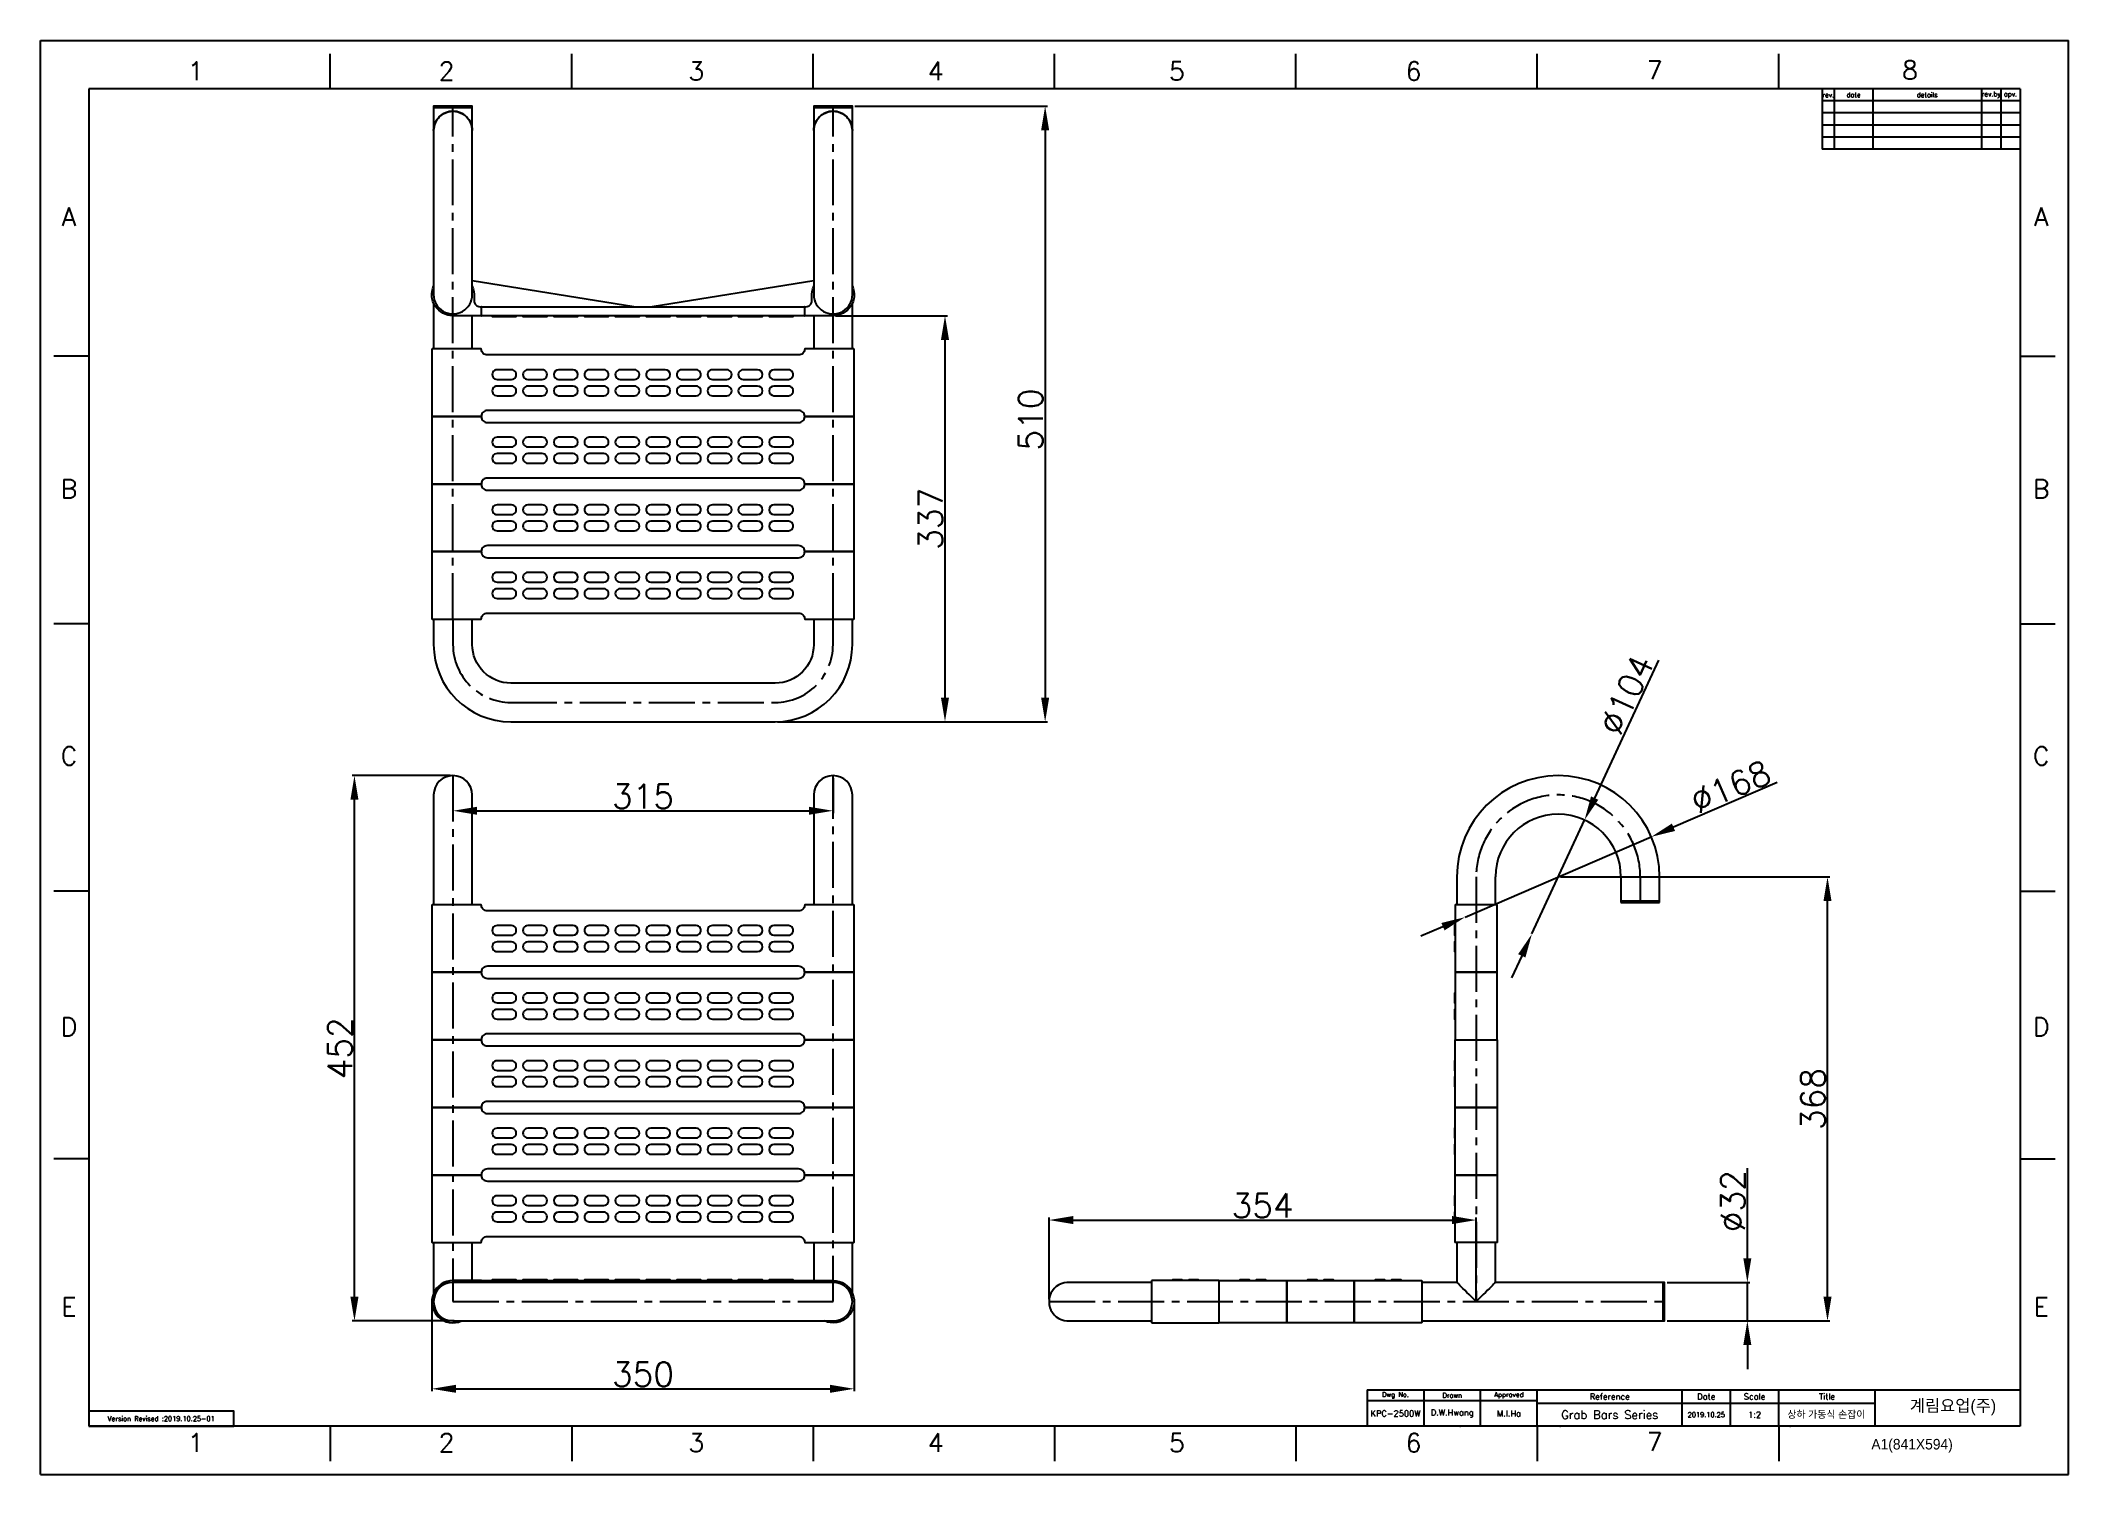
# Model space of a CAD drawing. Header units: inches. Extents: x 7305 to 8145, y -1324 to -730.
import ezdxf

# ---------------------------------------------------------------- set-up
doc = ezdxf.new("R2010")
doc.units = ezdxf.units.IN
doc.header["$MEASUREMENT"] = 0
doc.linetypes.add('CENTER2', pattern=[28.575, 19.05, -3.175, 3.175, -3.175])
doc.linetypes.add('CENTERX2', pattern=[20.32, 12.7, -2.54, 2.54, -2.54])
doc.layers.get('Defpoints').update_dxf_attribs({"color": 3})
for name, color, linetype in [('5', 2, 'Continuous'), ('Cneter', 1, 'CENTER2'), ('FORM', 7, 'Continuous'), ('PDF_형상', 7, 'Continuous'), ('TEXT', 2, 'Continuous')]:
    doc.layers.add(name, color=color, linetype=linetype)
doc.styles.add('ROMANS', font='Gulim.ttf')
doc.styles.get("Standard").update_dxf_attribs({"font": 'romans.shx', "bigfont": 'whtgtxt.shx'})
doc.dimstyles.get("Standard").update_dxf_attribs({"dimtxt": 2.5, "dimasz": 3, "dimexe": 1, "dimexo": 1, "dimgap": 1, "dimtad": 1, "dimdec": 1, "dimdsep": 46, "dimtxsty": 'Standard', "dimcen": 0.09, "dimclrd": 1, "dimclre": 1, "dimclrt": 2, "dimadec": 0, "dimazin": 0, "dimtfac": 1, "dimtdec": 1, "dimtmove": 0, "dimatfit": 3, "dimfxl": 0, "dimtolj": 1, "dimtzin": 0, "dimarcsym": 0})

msp = doc.modelspace()

# ---------------------------------------------------------------- texts
at = {"char_height": 7.624, "attachment_point": 5}
for s, width, insert in [('7', 50, (7973.648, -742.63)), ('8', 50, (8079.434, -742.63)), ('1', 50, (7369.31, -743.083)), ('2', 50, (7473.266, -743.083)), ('3', 50, (7576.703, -743.083)), ('4', 50, (7675.933, -743.083)), ('5', 50, (7775.779, -743.083)), ('6', 50, (7873.817, -743.083)), ('A', 10, (7316.828, -803.417)), ('A', 10, (8133.769, -803.417)), ('B', 10, (7316.828, -916.11)), ('B', 10, (8133.769, -916.11)), ('C', 10, (7316.828, -1026.799)), ('C', 10, (8133.769, -1026.799)), ('D', 10, (7316.828, -1138.992)), ('D', 10, (8133.769, -1138.992)), ('E', 10, (7316.828, -1254.962)), ('E', 10, (8133.769, -1254.962)), ('1', 50, (7369.31, -1311.294)), ('2', 50, (7473.266, -1311.294)), ('3', 50, (7576.703, -1311.294)), ('4', 50, (7675.933, -1311.294)), ('5', 50, (7775.779, -1311.294)), ('6', 50, (7873.817, -1311.294)), ('7', 50, (7973.648, -1310.841))]:
    msp.add_mtext_dynamic_manual_height_columns(s, width=width, gutter_width=12.5, heights=[0], dxfattribs=dict(at, insert=insert))
at = {"layer": '5', "style": 'ROMANS'}
msp.add_text('A1(841X594)', height=4.375, dxfattribs=at).set_placement((8063.449, -1314.079))
at = {"layer": 'TEXT', "attachment_point": 5}
for s, width, insert, char_height in [('rev.', 5, (8045.58, -752.921), 2), ('date', 16, (8056.08, -752.921), 2), ('details', 45, (8086.58, -752.921), 2), ('rev.by', 8, (8113.08, -752.921), 2), ('apv.', 8, (8121.08, -752.921), 2), ('Dwg No.', 23.5, (7866.33, -1291.67), 2), ('Drawn', 23.5, (7889.83, -1291.67), 2), ('Approved', 23.5, (7913.33, -1291.67), 2), ('Reference', 60, (7955.08, -1292.17), 2.5), ('Date', 20, (7995.08, -1292.17), 2.5), ('Scale', 20, (8015.08, -1292.17), 2.5), ('Title', 40, (8045.08, -1292.17), 2.5), ('{\\H0.8x;Version Revised :2019.10.25-01} ', 72.12358, (7355.081, -1301.295), 2.5), ('KPC-2500W', 23.5, (7866.33, -1299.17), 2.5), ('D.W.Hwang', 23.5, (7889.83, -1299.17), 2.5), ('M.I.Ha', 23.5, (7913.33, -1299.17), 2.5), ('Grab Bars Series', 60, (7955.08, -1299.67), 3.5), ('2019.10.25', 20, (7995.08, -1299.67), 2), ('1:2', 20, (8015.08, -1299.67), 2.5)]:
    msp.add_mtext_dynamic_manual_height_columns(s, width=width, gutter_width=12.5, heights=[0], dxfattribs=dict(at, insert=insert, char_height=char_height))
at = {"layer": 'TEXT', "linetype": 'CENTERX2', "attachment_point": 5}
for s, insert, char_height in [('{\\fHYGothic-Medium|b0|i0|c129|p18;계림요업(주)}', (8097.257, -1296.679), 5), ('{\\fHYGothic-Medium|b0|i0|c129|p18;상하 가동식 손잡이}', (8044.8, -1299.684), 3)]:
    msp.add_mtext_dynamic_manual_height_columns(s, width=60, gutter_width=12.5, heights=[0], dxfattribs=dict(at, insert=insert, char_height=char_height))

# ---------------------------------------------------------------- blocks, each defined once
blk = doc.blocks.new('*D14')
at = {"color": 3, "linetype": 'ByBlock', "lineweight": -2}
for p, q in [((7642.35, -757.61), (7722.2, -757.61)), ((7721.2, -767.61), (7721.2, -1002.61)), ((7610.36, -1012.61), (7722.2, -1012.61))]:
    blk.add_line(p, q, dxfattribs=at)
at = {"color": 3}
for points in [[(7719.54, -767.61), (7722.87, -767.61), (7721.2, -757.61)], [(7719.54, -1002.61), (7722.87, -1002.61), (7721.2, -1012.61)]]:
    blk.add_solid(points, dxfattribs=at)
at = {"layer": 'Defpoints', "color": 0}
for p in [(7641.35, -757.61), (7609.36, -1012.61), (7721.2, -1012.61)]:
    blk.add_point(p, dxfattribs=at)
at = {"color": 3, "insert": (7715.2, -887.41), "char_height": 10, "attachment_point": 5, "rotation": 90}
blk.add_mtext('\\A1;510', dxfattribs=at)
blk = doc.blocks.new('*D15')
at = {"color": 3, "linetype": 'ByBlock', "lineweight": -2}
for p, q in [((7467.17, -1253.84), (7467.17, -1289.94)), ((7642.1, -1253.84), (7642.1, -1289.94)), ((7477.17, -1288.94), (7632.1, -1288.94))]:
    blk.add_line(p, q, dxfattribs=at)
at = {"color": 3}
for points in [[(7477.17, -1287.27), (7477.17, -1290.6), (7467.17, -1288.94)], [(7632.1, -1287.27), (7632.1, -1290.6), (7642.1, -1288.94)]]:
    blk.add_solid(points, dxfattribs=at)
at = {"layer": 'Defpoints', "color": 0}
for p in [(7467.17, -1252.84), (7642.1, -1252.84), (7642.1, -1288.94)]:
    blk.add_point(p, dxfattribs=at)
at = {"color": 3, "insert": (7554.63, -1282.94), "char_height": 10, "attachment_point": 5}
blk.add_mtext('\\A1;350', dxfattribs=at)
blk = doc.blocks.new('*D16')
at = {"color": 3, "linetype": 'ByBlock', "lineweight": -2}
for p, q in [((7634.35, -844.43), (7680.72, -844.43)), ((7679.72, -854.43), (7679.72, -1002.61)), ((7611.36, -1012.61), (7680.72, -1012.61))]:
    blk.add_line(p, q, dxfattribs=at)
at = {"color": 3}
for points in [[(7678.05, -854.43), (7681.39, -854.43), (7679.72, -844.43)], [(7678.05, -1002.61), (7681.39, -1002.61), (7679.72, -1012.61)]]:
    blk.add_solid(points, dxfattribs=at)
at = {"layer": 'Defpoints', "color": 0}
for p in [(7633.35, -844.43), (7610.36, -1012.61), (7679.72, -1012.61)]:
    blk.add_point(p, dxfattribs=at)
at = {"color": 3, "insert": (7673.72, -928.52), "char_height": 10, "attachment_point": 5, "rotation": 90}
blk.add_mtext('\\A1;337', dxfattribs=at)
blk = doc.blocks.new('*D17')
at = {"color": 3, "linetype": 'ByBlock', "lineweight": -2}
for p, q in [((7474.91, -1034.93), (7434.11, -1034.93)), ((7435.11, -1250.84), (7435.11, -1044.93)), ((7476.36, -1260.84), (7434.11, -1260.84))]:
    blk.add_line(p, q, dxfattribs=at)
at = {"color": 3}
for points in [[(7433.44, -1044.93), (7436.77, -1044.93), (7435.11, -1034.93)], [(7433.44, -1250.84), (7436.77, -1250.84), (7435.11, -1260.84)]]:
    blk.add_solid(points, dxfattribs=at)
at = {"layer": 'Defpoints', "color": 0}
for p in [(7435.11, -1034.93), (7475.91, -1034.93), (7477.36, -1260.84)]:
    blk.add_point(p, dxfattribs=at)
at = {"color": 3, "insert": (7429.11, -1147.89), "char_height": 10, "attachment_point": 5, "rotation": 90}
blk.add_mtext('\\A1;452', dxfattribs=at)
blk = doc.blocks.new('*D18')
at = {"color": 3, "linetype": 'ByBlock', "lineweight": -2}
for p, q in [((7475.91, -1035.93), (7475.91, -1050.49)), ((7633.35, -1035.93), (7633.35, -1050.49)), ((7485.91, -1049.49), (7623.35, -1049.49))]:
    blk.add_line(p, q, dxfattribs=at)
at = {"color": 3}
for points in [[(7485.91, -1047.83), (7485.91, -1051.16), (7475.91, -1049.49)], [(7623.35, -1047.83), (7623.35, -1051.16), (7633.35, -1049.49)]]:
    blk.add_solid(points, dxfattribs=at)
at = {"layer": 'Defpoints', "color": 0}
for p in [(7475.91, -1034.93), (7633.35, -1034.93), (7633.35, -1049.49)]:
    blk.add_point(p, dxfattribs=at)
at = {"color": 3, "insert": (7554.63, -1043.49), "char_height": 10, "attachment_point": 5}
blk.add_mtext('\\A1;315', dxfattribs=at)
blk = doc.blocks.new('*D19')
at = {"color": 3, "linetype": 'ByBlock', "lineweight": -2}
for p, q in [((8012.08, -1234.85), (8012.08, -1197.61)), ((7978.82, -1244.85), (8013.08, -1244.85)), ((8012.08, -1260.84), (8012.08, -1244.85)), ((7978.82, -1260.84), (8013.08, -1260.84)), ((8012.08, -1270.84), (8012.08, -1280.84))]:
    blk.add_line(p, q, dxfattribs=at)
at = {"color": 3}
for points in [[(8010.41, -1234.85), (8013.74, -1234.85), (8012.08, -1244.85)], [(8010.41, -1270.84), (8013.74, -1270.84), (8012.08, -1260.84)]]:
    blk.add_solid(points, dxfattribs=at)
at = {"layer": 'Defpoints', "color": 0}
for p in [(7977.82, -1244.85), (8012.08, -1244.85), (7977.82, -1260.84)]:
    blk.add_point(p, dxfattribs=at)
at = {"color": 3, "insert": (8006.08, -1211.23), "char_height": 10, "attachment_point": 5, "rotation": 90}
blk.add_mtext('\\A1;%%C32', dxfattribs=at)
blk = doc.blocks.new('*D20')
at = {"color": 3, "linetype": 'ByBlock', "lineweight": -2}
for p, q in [((7975.25, -987.06), (7948.83, -1044.24)), ((7922.84, -1100.51), (7944.64, -1053.32)), ((7918.64, -1109.58), (7914.45, -1118.66))]:
    blk.add_line(p, q, dxfattribs=at)
at = {"color": 3}
for points in [[(7947.32, -1043.54), (7950.34, -1044.94), (7944.64, -1053.32)], [(7917.13, -1108.89), (7920.15, -1110.28), (7922.84, -1100.51)]]:
    blk.add_solid(points, dxfattribs=at)
at = {"layer": 'Defpoints', "color": 0}
for p in [(7944.64, -1053.32), (7922.84, -1100.51)]:
    blk.add_point(p, dxfattribs=at)
at = {"color": 3, "insert": (7962, -1001.45), "char_height": 10, "attachment_point": 5, "rotation": 65.20096}
blk.add_mtext('\\A1;∅104', dxfattribs=at)
blk = doc.blocks.new('*D21')
at = {"color": 3, "linetype": 'ByBlock', "lineweight": -2}
for p, q in [((8024.41, -1037.8), (7981.47, -1056.32)), ((7895.19, -1093.54), (7972.29, -1060.28)), ((7886, -1097.5), (7876.82, -1101.46))]:
    blk.add_line(p, q, dxfattribs=at)
at = {"color": 3}
for points in [[(7980.81, -1054.79), (7982.13, -1057.85), (7972.29, -1060.28)], [(7885.34, -1095.97), (7886.66, -1099.03), (7895.19, -1093.54)]]:
    blk.add_solid(points, dxfattribs=at)
at = {"layer": 'Defpoints', "color": 0}
for p in [(7972.29, -1060.28), (7895.19, -1093.54)]:
    blk.add_point(p, dxfattribs=at)
at = {"color": 3, "insert": (8005.15, -1039.57), "char_height": 10, "attachment_point": 5, "rotation": 23.33292}
blk.add_mtext('\\A1;%%C168', dxfattribs=at)
blk = doc.blocks.new('*D22')
at = {"color": 3, "linetype": 'ByBlock', "lineweight": -2}
for p, q in [((7722.82, -1251.84), (7722.82, -1218.04)), ((7732.82, -1219.04), (7889.75, -1219.04)), ((7899.75, -1251.84), (7899.75, -1218.04))]:
    blk.add_line(p, q, dxfattribs=at)
at = {"color": 3}
for points in [[(7732.82, -1217.37), (7732.82, -1220.71), (7722.82, -1219.04)], [(7889.75, -1217.37), (7889.75, -1220.71), (7899.75, -1219.04)]]:
    blk.add_solid(points, dxfattribs=at)
at = {"layer": 'Defpoints', "color": 0}
for p in [(7899.75, -1219.04), (7722.82, -1252.84), (7899.75, -1252.84)]:
    blk.add_point(p, dxfattribs=at)
at = {"color": 3, "insert": (7811.28, -1213.04), "char_height": 10, "attachment_point": 5}
blk.add_mtext('\\A1;354', dxfattribs=at)
blk = doc.blocks.new('*D23')
at = {"color": 3, "linetype": 'ByBlock', "lineweight": -2}
for p, q in [((7934.74, -1076.91), (8046.28, -1076.91)), ((8045.28, -1250.84), (8045.28, -1086.91)), ((7978.82, -1260.84), (8046.28, -1260.84))]:
    blk.add_line(p, q, dxfattribs=at)
at = {"color": 3}
for points in [[(8043.61, -1086.91), (8046.94, -1086.91), (8045.28, -1076.91)], [(8043.61, -1250.84), (8046.94, -1250.84), (8045.28, -1260.84)]]:
    blk.add_solid(points, dxfattribs=at)
at = {"layer": 'Defpoints', "color": 0}
for p in [(7933.74, -1076.91), (8045.28, -1076.91), (7977.82, -1260.84)]:
    blk.add_point(p, dxfattribs=at)
at = {"color": 3, "insert": (8039.28, -1168.88), "char_height": 10, "attachment_point": 5, "rotation": 90}
blk.add_mtext('\\A1;368', dxfattribs=at)

# ---------------------------------------------------------------- dimensions: what is measured, and where the dimension line sits
dim = msp.add_linear_dim(base=(7721.202, -1012.614), p1=(7641.348, -757.614), p2=(7609.36, -1012.614), angle=90, dimstyle='Standard', override={"dimtxt": 10, "dimasz": 10, "dimlfac": 2, "dimclrd": 3, "dimclre": 3, "dimclrt": 3, "dimarcsym": 1})
dim.commit()
dim.dimension.update_dxf_attribs({"geometry": '*D14', "text_midpoint": (7721.202, -887.405), "dimtype": 160})
for base, p1, p2, text, picture, middle in [((7679.72, -1012.614), (7633.351, -844.43), (7610.36, -1012.614), '337', '*D16', (7679.72, -928.522)), ((7435.105, -1034.93), (7477.359, -1260.841), (7475.912, -1034.93), '452', '*D17', (7435.105, -1147.886))]:
    dim = msp.add_linear_dim(base=base, p1=p1, p2=p2, angle=90, text=text, dimstyle='Standard', override={"dimtxt": 10, "dimasz": 10, "dimlfac": 2, "dimclrd": 3, "dimclre": 3, "dimclrt": 3, "dimarcsym": 1})
    dim.commit()
    dim.dimension.update_dxf_attribs({"geometry": picture, "text_midpoint": middle, "dimtype": 160})
dim = msp.add_diameter_dim_2p(p1=(7922.835, -1100.507), p2=(7944.638, -1053.32), dimstyle='Standard', override={"dimtxt": 10, "dimasz": 10, "dimlfac": 2, "dimclrd": 3, "dimclre": 3, "dimclrt": 3, "dimarcsym": 1})
dim.commit()
dim.dimension.update_dxf_attribs({"geometry": '*D20', "text_midpoint": (7967.443, -1003.963), "dimtype": 163})
dim = msp.add_diameter_dim_2p(p1=(7895.187, -1093.542), p2=(7972.287, -1060.284), text='%%C168', dimstyle='Standard', override={"dimtxt": 10, "dimasz": 10, "dimlfac": 2, "dimclrd": 3, "dimclre": 3, "dimclrt": 3, "dimarcsym": 1})
dim.commit()
dim.dimension.update_dxf_attribs({"geometry": '*D21', "text_midpoint": (8007.529, -1045.083)})
for base, p1, p2, text, picture, middle in [((7633.351, -1049.494), (7475.912, -1034.93), (7633.351, -1034.93), '315', '*D18', (7554.631, -1049.494)), ((7642.097, -1288.938), (7467.166, -1252.845), (7642.097, -1252.845), '350', '*D15', (7554.631, -1288.938))]:
    dim = msp.add_linear_dim(base=base, p1=p1, p2=p2, text=text, dimstyle='Standard', override={"dimtxt": 10, "dimasz": 10, "dimlfac": 2, "dimclrd": 3, "dimclre": 3, "dimclrt": 3, "dimarcsym": 1})
    dim.commit()
    dim.dimension.update_dxf_attribs({"geometry": picture, "text_midpoint": middle, "dimtype": 160})
for base, p2, text, picture, middle in [((8045.275, -1076.913), (7933.737, -1076.913), '368', '*D23', (8039.275, -1168.877)), ((8012.076, -1244.848), (7977.82, -1244.848), '%%C<>', '*D19', (8006.076, -1211.229))]:
    dim = msp.add_linear_dim(base=base, p1=(7977.82, -1260.841), p2=p2, angle=90, text=text, dimstyle='Standard', override={"dimtxt": 10, "dimasz": 10, "dimlfac": 2, "dimclrd": 3, "dimclre": 3, "dimclrt": 3, "dimarcsym": 1})
    dim.commit()
    dim.dimension.update_dxf_attribs({"geometry": picture, "text_midpoint": middle})
dim = msp.add_linear_dim(base=(7899.749, -1219.04), p1=(7722.819, -1252.844), p2=(7899.749, -1252.841), text='354', dimstyle='Standard', override={"dimtxt": 10, "dimasz": 10, "dimlfac": 2, "dimclrd": 3, "dimclre": 3, "dimclrt": 3, "dimarcsym": 1})
dim.commit()
dim.dimension.update_dxf_attribs({"geometry": '*D22', "text_midpoint": (7811.284, -1213.04)})

# ---------------------------------------------------------------- linework, layer by layer
at = {"color": 7, "linetype": 'Continuous'}
for p, q in [((7305.081, -730.42), (8145.08, -730.42)), ((7305.081, -1324.42), (7305.081, -730.421)), ((8145.08, -1324.42), (8145.08, -730.42)), ((7425.081, -750.421), (7425.081, -735.885)), ((7525.081, -750.421), (7525.081, -735.885)), ((7625.081, -750.421), (7625.081, -735.885)), ((7725.081, -750.421), (7725.081, -735.885)), ((7825.081, -750.421), (7825.081, -735.885)), ((7925.081, -750.421), (7925.081, -735.885)), ((8025.081, -750.421), (8025.081, -735.885)), ((7325.081, -750.421), (7325.081, -1304.42)), ((8125.08, -750.421), (7325.081, -750.421)), ((7325.081, -861.221), (7310.545, -861.221)), ((8125.082, -861.216), (8139.618, -861.216)), ((7325.081, -972.021), (7310.545, -972.021)), ((8125.083, -972.016), (8139.62, -972.016)), ((7325.081, -1082.821), (7310.545, -1082.821)), ((8125.085, -1082.816), (8139.621, -1082.816)), ((7325.081, -1193.621), (7310.545, -1193.621)), ((8125.086, -1193.616), (8139.622, -1193.616)), ((7425.081, -1304.42), (7425.081, -1318.957)), ((7525.081, -1304.42), (7525.081, -1318.957)), ((7625.081, -1304.42), (7625.081, -1318.957)), ((7725.081, -1304.42), (7725.081, -1318.957)), ((7825.081, -1304.42), (7825.081, -1318.957)), ((7925.081, -1304.42), (7925.081, -1318.957)), ((8025.081, -1304.42), (8025.081, -1318.957)), ((7305.081, -1324.42), (8145.08, -1324.42))]:
    msp.add_line(p, q, dxfattribs=at)
at = {"linetype": 'Continuous'}
for p, q in [((8125.08, -750.421), (8125.08, -1304.42)), ((8125.08, -1304.42), (7325.081, -1304.42))]:
    msp.add_line(p, q, dxfattribs=at)
for p in [(7893.098, -1304.42), (7934.485, -1304.42), (8029.783, -1304.42)]:
    msp.add_point(p)
at = {"layer": 'Cneter'}
for p, q in [((7475.912, -970.131), (7475.912, -757.614)), ((7633.348, -970.131), (7633.348, -757.614)), ((7475.912, -1034.93), (7475.912, -1252.845)), ((7633.35, -1252.845), (7633.351, -1034.93)), ((7899.746, -1076.913), (7899.749, -1252.844)), ((7967.726, -1076.913), (7967.723, -1087.509)), ((7475.912, -1252.845), (7633.35, -1252.844)), ((7722.819, -1252.844), (7977.82, -1252.844))]:
    msp.add_line(p, q, dxfattribs=at)
msp.add_lwpolyline([(7475.915, -970.131), (7475.915, -980.626, 0.4142017), (7499.903, -1004.614), (7609.36, -1004.614, 0.4142017), (7633.348, -980.626), (7633.348, -970.131)], format="xyb", dxfattribs=at)
msp.add_arc((7933.736, -1076.914), 33.99, 0.001569, 179.998431, dxfattribs=at)
at = {"layer": 'FORM'}
for p, q in [((8043.08, -750.421), (8043.08, -775.421)), ((8125.08, -755.421), (8043.08, -755.421)), ((8048.08, -750.421), (8048.08, -775.421)), ((8064.08, -750.421), (8064.08, -775.421)), ((8109.08, -750.421), (8109.08, -775.421)), ((8117.08, -750.421), (8117.08, -775.421)), ((8125.08, -760.421), (8043.08, -760.421)), ((8125.08, -765.421), (8043.08, -765.421)), ((8125.08, -770.421), (8043.08, -770.421)), ((8125.08, -775.421), (8043.08, -775.421)), ((7854.58, -1289.42), (8125.08, -1289.42)), ((7854.58, -1289.42), (7854.58, -1304.42)), ((7878.08, -1289.42), (7878.08, -1304.42)), ((7901.58, -1304.42), (7901.58, -1289.42)), ((7925.08, -1304.42), (7925.08, -1289.42)), ((7985.08, -1304.42), (7985.08, -1289.42)), ((7985.08, -1304.42), (7985.08, -1289.42)), ((7985.08, -1304.42), (7985.08, -1289.42)), ((8005.08, -1304.42), (8005.08, -1289.42)), ((8025.08, -1304.42), (8025.08, -1289.42)), ((8065.08, -1304.42), (8065.08, -1289.42)), ((7925.08, -1293.92), (7854.58, -1293.92)), ((7925.08, -1294.92), (8065.08, -1294.92))]:
    msp.add_line(p, q, dxfattribs=at)
msp.add_lwpolyline([(7325.081, -1304.42), (7385.081, -1304.42), (7385.081, -1298.17), (7325.081, -1298.17)], close=True, dxfattribs=at)
at = {"layer": 'PDF_형상', "lineweight": 25}
for p, q in [((7891.753, -1076.913), (7891.753, -1088.423)), ((7907.746, -1088.423), (7907.746, -1076.913)), ((7959.726, -1076.913), (7959.726, -1086.909)), ((7975.72, -1086.909), (7975.72, -1076.913)), ((7959.726, -1086.909), (7959.726, -1087.509)), ((7959.726, -1087.509), (7959.816, -1087.509)), ((7959.816, -1087.509), (7960.082, -1087.509)), ((7960.082, -1087.509), (7960.518, -1087.509)), ((7960.518, -1087.509), (7961.116, -1087.509)), ((7961.116, -1087.509), (7961.861, -1087.509)), ((7961.861, -1087.509), (7962.737, -1087.509)), ((7962.737, -1087.509), (7963.725, -1087.509)), ((7963.725, -1087.509), (7964.802, -1087.509)), ((7964.802, -1087.509), (7965.944, -1087.509)), ((7965.944, -1087.509), (7967.126, -1087.509)), ((7967.126, -1087.509), (7968.321, -1087.509)), ((7968.321, -1087.509), (7969.503, -1087.509)), ((7969.503, -1087.509), (7970.645, -1087.509)), ((7970.645, -1087.509), (7971.722, -1087.509)), ((7971.722, -1087.509), (7972.709, -1087.509)), ((7972.709, -1087.509), (7973.585, -1087.509)), ((7973.585, -1087.509), (7974.331, -1087.509)), ((7974.331, -1087.509), (7974.928, -1087.509)), ((7974.928, -1087.509), (7975.365, -1087.509)), ((7975.365, -1087.509), (7975.631, -1087.509)), ((7975.631, -1087.509), (7975.72, -1087.509)), ((7975.72, -1087.509), (7975.72, -1086.909))]:
    msp.add_line(p, q, dxfattribs=at)
for points in [[(7483.909, -835.683), (7483.909, -835.593), (7483.909, -835.321), (7483.909, -834.87), (7483.909, -834.242), (7483.909, -833.441), (7483.909, -832.47), (7483.909, -831.334), (7483.909, -830.041), (7483.909, -828.597), (7483.909, -827.009), (7483.909, -825.286), (7483.909, -823.437), (7483.909, -821.472), (7483.909, -819.402), (7483.909, -817.237), (7483.909, -814.989), (7483.909, -812.67), (7483.909, -810.293), (7483.909, -807.87), (7483.909, -805.414), (7483.909, -802.938), (7483.909, -800.455), (7483.909, -797.979), (7483.909, -795.524), (7483.909, -793.1), (7483.909, -790.723), (7483.909, -788.404), (7483.909, -786.157), (7483.909, -783.992), (7483.909, -781.921), (7483.909, -779.956), (7483.909, -778.107), (7483.909, -776.384), (7483.909, -774.796), (7483.909, -773.352), (7483.909, -772.058), (7483.909, -770.924), (7483.909, -769.952), (7483.909, -769.151), (7483.909, -768.523), (7483.909, -768.072), (7483.909, -767.801), (7483.909, -767.71), (7483.909, -758.214), (7483.909, -757.614), (7483.887, -757.614), (7483.709, -757.614), (7483.356, -757.614), (7482.838, -757.614), (7482.164, -757.614), (7481.351, -757.614), (7480.417, -757.614), (7479.382, -757.614), (7478.269, -757.614), (7477.104, -757.614), (7475.912, -757.614), (7474.72, -757.614), (7473.554, -757.614), (7472.442, -757.614), (7471.407, -757.614), (7470.472, -757.614), (7469.66, -757.614), (7468.987, -757.614), (7468.468, -757.614), (7468.116, -757.614), (7467.938, -757.614), (7467.915, -757.614), (7467.915, -758.214), (7467.915, -767.71), (7467.915, -767.801), (7467.915, -768.072), (7467.915, -768.523), (7467.915, -769.151), (7467.915, -769.952), (7467.915, -770.924), (7467.915, -772.058), (7467.915, -773.352), (7467.915, -774.796), (7467.915, -776.384), (7467.915, -778.107), (7467.915, -779.956), (7467.915, -781.921), (7467.915, -783.992), (7467.915, -786.157), (7467.915, -788.404), (7467.915, -790.723), (7467.915, -793.1), (7467.915, -795.524), (7467.915, -797.979), (7467.915, -800.455), (7467.915, -802.938), (7467.915, -805.414), (7467.915, -807.87), (7467.915, -810.293), (7467.915, -812.67), (7467.915, -814.989), (7467.915, -817.237), (7467.915, -819.402), (7467.915, -821.472), (7467.915, -823.437), (7467.915, -825.286), (7467.915, -827.009), (7467.915, -828.597), (7467.915, -830.041), (7467.915, -831.334), (7467.915, -832.47), (7467.915, -833.441), (7467.915, -834.242), (7467.915, -834.87), (7467.915, -835.321), (7467.915, -835.593), (7467.915, -835.683, 1.0000412)], [(7483.909, -767.71, 0.4142466), (7475.912, -759.713, 0.4142856), (7467.915, -767.71, -1.0000412)], [(7641.348, -835.683), (7641.348, -835.593), (7641.348, -835.321), (7641.348, -834.87), (7641.348, -834.242), (7641.348, -833.441), (7641.348, -832.47), (7641.348, -831.334), (7641.348, -830.041), (7641.348, -828.597), (7641.348, -827.009), (7641.348, -825.286), (7641.348, -823.437), (7641.348, -821.472), (7641.348, -819.402), (7641.348, -817.237), (7641.348, -814.989), (7641.348, -812.67), (7641.348, -810.293), (7641.348, -807.87), (7641.348, -805.414), (7641.348, -802.938), (7641.348, -800.455), (7641.348, -797.979), (7641.348, -795.524), (7641.348, -793.1), (7641.348, -790.723), (7641.348, -788.404), (7641.348, -786.157), (7641.348, -783.992), (7641.348, -781.921), (7641.348, -779.956), (7641.348, -778.107), (7641.348, -776.384), (7641.348, -774.796), (7641.348, -773.352), (7641.348, -772.058), (7641.348, -770.924), (7641.348, -769.952), (7641.348, -769.151), (7641.348, -768.523), (7641.348, -768.072), (7641.348, -767.801), (7641.348, -767.71), (7641.348, -758.214), (7641.348, -757.614), (7641.325, -757.614), (7641.147, -757.614), (7640.795, -757.614), (7640.276, -757.614), (7639.603, -757.614), (7638.79, -757.614), (7637.856, -757.614), (7636.821, -757.614), (7635.707, -757.614), (7634.543, -757.614), (7633.351, -757.614), (7632.159, -757.614), (7630.993, -757.614), (7629.881, -757.614), (7628.846, -757.614), (7627.911, -757.614), (7627.098, -757.614), (7626.425, -757.614), (7625.906, -757.614), (7625.554, -757.614), (7625.376, -757.614), (7625.354, -757.614), (7625.354, -758.214), (7625.354, -767.71), (7625.354, -767.801), (7625.354, -768.072), (7625.354, -768.523), (7625.354, -769.151), (7625.354, -769.952), (7625.354, -770.924), (7625.354, -772.058), (7625.354, -773.352), (7625.354, -774.796), (7625.354, -776.384), (7625.354, -778.107), (7625.354, -779.956), (7625.354, -781.921), (7625.354, -783.992), (7625.354, -786.157), (7625.354, -788.404), (7625.354, -790.723), (7625.354, -793.1), (7625.354, -795.524), (7625.354, -797.979), (7625.354, -800.455), (7625.354, -802.938), (7625.354, -805.414), (7625.354, -807.87), (7625.354, -810.293), (7625.354, -812.67), (7625.354, -814.989), (7625.354, -817.237), (7625.354, -819.402), (7625.354, -821.472), (7625.354, -823.437), (7625.354, -825.286), (7625.354, -827.009), (7625.354, -828.597), (7625.354, -830.041), (7625.354, -831.334), (7625.354, -832.47), (7625.354, -833.441), (7625.354, -834.242), (7625.354, -834.87), (7625.354, -835.321), (7625.354, -835.593), (7625.354, -835.683, 1.0000412)], [(7641.348, -767.71, 0.4142466), (7633.351, -759.713, 0.4142856), (7625.354, -767.71, -1.0000412)], [(7500.152, -866.796), (7494.155, -866.796, 1.0000231), (7494.155, -870.795), (7500.152, -870.795, 1.0000231)], [(7500.152, -873.544), (7494.155, -873.544, 1.0001833), (7494.155, -877.542), (7500.152, -877.542, 1.0001833)], [(7512.898, -866.796), (7506.9, -866.796, 1.0000231), (7506.9, -870.795), (7512.898, -870.795, 1.0000231)], [(7512.898, -873.544), (7506.9, -873.544, 1.0001833), (7506.9, -877.542), (7512.898, -877.542, 1.0001833)], [(7519.645, -870.795), (7525.643, -870.795, 0.9995822), (7525.643, -866.796), (7519.645, -866.796, 0.9995822)], [(7525.643, -873.544), (7519.645, -873.544, 0.9997423), (7519.645, -877.542), (7525.643, -877.542, 0.9997423)], [(7532.39, -870.795), (7538.387, -870.795, 1.0000231), (7538.387, -866.796), (7532.39, -866.796, 1.0000231)], [(7532.39, -877.542), (7538.387, -877.542, 1.0001833), (7538.387, -873.544), (7532.39, -873.544, 1.0001833)], [(7551.133, -866.796), (7545.135, -866.796, 1.0000231), (7545.135, -870.795), (7551.133, -870.795, 1.0000231)], [(7551.133, -873.544), (7545.135, -873.544, 1.0001833), (7545.135, -877.542), (7551.133, -877.542, 1.0001833)], [(7557.88, -870.795), (7563.878, -870.795, 0.9995822), (7563.878, -866.796), (7557.88, -866.796, 1.0000231)], [(7557.88, -877.542), (7563.878, -877.542, 0.9997423), (7563.878, -873.544), (7557.88, -873.544, 1.0001833)], [(7576.622, -866.796), (7570.625, -866.796, 1.0000231), (7570.625, -870.795), (7576.622, -870.795, 1.0000231)], [(7570.625, -877.542), (7576.622, -877.542, 1.0001833), (7576.622, -873.544), (7570.625, -873.544, 1.0001833)], [(7583.37, -870.795), (7589.368, -870.795, 1.0000231), (7589.368, -866.796), (7583.37, -866.796, 1.0000231)], [(7589.368, -873.544), (7583.37, -873.544, 1.0001833), (7583.37, -877.542), (7589.368, -877.542, 1.0001833)], [(7596.115, -870.795), (7602.113, -870.795, 0.9995822), (7602.113, -866.796), (7596.115, -866.796, 1.0000231)], [(7602.113, -873.544), (7596.115, -873.544, 1.0001833), (7596.115, -877.542), (7602.113, -877.542, 0.9997423)], [(7608.86, -870.795), (7614.857, -870.795, 1.0000231), (7614.857, -866.796), (7608.86, -866.796, 0.9995822)], [(7608.86, -877.542), (7614.857, -877.542, 1.0001833), (7614.857, -873.544), (7608.86, -873.544, 0.9997423)], [(7500.152, -894.785), (7494.155, -894.785, 1.0000231), (7494.155, -898.784), (7500.152, -898.784, 1.0000231)], [(7512.898, -894.785), (7506.9, -894.785, 1.0000231), (7506.9, -898.784), (7512.898, -898.784, 1.0000231)], [(7525.643, -894.785), (7519.645, -894.785, 0.9995822), (7519.645, -898.784), (7525.643, -898.784, 0.9995822)], [(7538.387, -894.785), (7532.39, -894.785, 1.0000231), (7532.39, -898.784), (7538.387, -898.784, 1.0000231)], [(7551.133, -894.785), (7545.135, -894.785, 1.0000231), (7545.135, -898.784), (7551.133, -898.784, 1.0000231)], [(7563.878, -894.785), (7557.88, -894.785, 1.0000231), (7557.88, -898.784), (7563.878, -898.784, 0.9995822)], [(7576.622, -894.785), (7570.625, -894.785, 1.0000231), (7570.625, -898.784), (7576.622, -898.784, 1.0000231)], [(7583.37, -898.784), (7589.368, -898.784, 1.0000231), (7589.368, -894.785), (7583.37, -894.785, 1.0000231)], [(7602.113, -894.785), (7596.115, -894.785, 1.0000231), (7596.115, -898.784), (7602.113, -898.784, 0.9995822)], [(7614.857, -894.785), (7608.86, -894.785, 0.9995822), (7608.86, -898.784), (7614.857, -898.784, 1.0000231)], [(7494.155, -905.531), (7500.152, -905.531, 1.0001833), (7500.152, -901.533), (7494.155, -901.533, 1.0001833)], [(7512.898, -901.533), (7506.9, -901.533, 1.0001833), (7506.9, -905.531), (7512.898, -905.531, 1.0001833)], [(7525.643, -901.533), (7519.645, -901.533, 0.9997423), (7519.645, -905.531), (7525.643, -905.531, 0.9997423)], [(7538.387, -901.533), (7532.39, -901.533, 1.0001833), (7532.39, -905.531), (7538.387, -905.531, 1.0001833)], [(7551.133, -901.533), (7545.135, -901.533, 1.0001833), (7545.135, -905.531), (7551.133, -905.531, 1.0001833)], [(7563.878, -901.533), (7557.88, -901.533, 1.0001833), (7557.88, -905.531), (7563.878, -905.531, 0.9997423)], [(7576.622, -901.533), (7570.625, -901.533, 1.0001833), (7570.625, -905.531), (7576.622, -905.531, 1.0001833)], [(7589.368, -901.533), (7583.37, -901.533, 1.0001833), (7583.37, -905.531), (7589.368, -905.531, 1.0001833)], [(7602.113, -901.533), (7596.115, -901.533, 1.0001833), (7596.115, -905.531), (7602.113, -905.531, 0.9997423)], [(7608.86, -905.531), (7614.857, -905.531, 1.0001833), (7614.857, -901.533), (7608.86, -901.533, 0.9997423)], [(7500.152, -922.774), (7494.155, -922.774, 1.0000231), (7494.155, -926.773), (7500.152, -926.773, 1.0000231)], [(7512.898, -922.774), (7506.9, -922.774, 1.0000231), (7506.9, -926.773), (7512.898, -926.773, 1.0000231)], [(7519.645, -926.773), (7525.643, -926.773, 0.9995822), (7525.643, -922.774), (7519.645, -922.774, 0.9995822)], [(7532.39, -926.773), (7538.387, -926.773, 1.0000231), (7538.387, -922.774), (7532.39, -922.774, 1.0000231)], [(7551.133, -922.774), (7545.135, -922.774, 1.0000231), (7545.135, -926.773), (7551.133, -926.773, 1.0000231)], [(7557.88, -926.773), (7563.878, -926.773, 0.9995822), (7563.878, -922.774), (7557.88, -922.774, 1.0000231)], [(7576.622, -922.774), (7570.625, -922.774, 1.0000231), (7570.625, -926.773), (7576.622, -926.773, 1.0000231)], [(7583.37, -926.773), (7589.368, -926.773, 1.0000231), (7589.368, -922.774), (7583.37, -922.774, 1.0000231)], [(7596.115, -926.773), (7602.113, -926.773, 0.9995822), (7602.113, -922.774), (7596.115, -922.774, 1.0000231)], [(7614.857, -922.774), (7608.86, -922.774, 0.9995822), (7608.86, -926.773), (7614.857, -926.773, 1.0000231)], [(7494.155, -933.52), (7500.152, -933.52, 1.0001833), (7500.152, -929.522), (7494.155, -929.522, 1.0001833)], [(7512.898, -929.522), (7506.9, -929.522, 1.0001833), (7506.9, -933.52), (7512.898, -933.52, 1.0001833)], [(7525.643, -929.522), (7519.645, -929.522, 0.9997423), (7519.645, -933.52), (7525.643, -933.52, 0.9997423)], [(7538.387, -929.522), (7532.39, -929.522, 1.0001833), (7532.39, -933.52), (7538.387, -933.52, 1.0001833)], [(7545.135, -933.52), (7551.133, -933.52, 1.0001833), (7551.133, -929.522), (7545.135, -929.522, 1.0001833)], [(7563.878, -929.522), (7557.88, -929.522, 1.0001833), (7557.88, -933.52), (7563.878, -933.52, 0.9997423)], [(7570.625, -933.52), (7576.622, -933.52, 1.0001833), (7576.622, -929.522), (7570.625, -929.522, 1.0001833)], [(7589.368, -929.522), (7583.37, -929.522, 1.0001833), (7583.37, -933.52), (7589.368, -933.52, 1.0001833)], [(7596.115, -933.52), (7602.113, -933.52, 0.9997423), (7602.113, -929.522), (7596.115, -929.522, 1.0001833)], [(7608.86, -933.52), (7614.857, -933.52, 1.0001833), (7614.857, -929.522), (7608.86, -929.522, 0.9997423)], [(7494.155, -954.762), (7500.152, -954.762, 1.0000231), (7500.152, -950.763), (7494.155, -950.763, 1.0000231)], [(7500.152, -957.511), (7494.155, -957.511, 1.0001833), (7494.155, -961.509), (7500.152, -961.509, 1.0001833)], [(7506.9, -954.762), (7512.898, -954.762, 1.0000231), (7512.898, -950.763), (7506.9, -950.763, 1.0000231)], [(7512.898, -957.511), (7506.9, -957.511, 1.0001833), (7506.9, -961.509), (7512.898, -961.509, 1.0001833)], [(7519.645, -954.762), (7525.643, -954.762, 0.9995822), (7525.643, -950.763), (7519.645, -950.763, 0.9995822)], [(7525.643, -957.511), (7519.645, -957.511, 0.9997423), (7519.645, -961.509), (7525.643, -961.509, 0.9997423)], [(7532.39, -954.762), (7538.387, -954.762, 1.0000231), (7538.387, -950.763), (7532.39, -950.763, 1.0000231)], [(7532.39, -961.509), (7538.387, -961.509, 1.0001833), (7538.387, -957.511), (7532.39, -957.511, 1.0001833)], [(7545.135, -954.762), (7551.133, -954.762, 1.0000231), (7551.133, -950.763), (7545.135, -950.763, 1.0000231)], [(7551.133, -957.511), (7545.135, -957.511, 1.0001833), (7545.135, -961.509), (7551.133, -961.509, 1.0001833)], [(7557.88, -954.762), (7563.878, -954.762, 0.9995822), (7563.878, -950.763), (7557.88, -950.763, 1.0000231)], [(7557.88, -961.509), (7563.878, -961.509, 0.9997423), (7563.878, -957.511), (7557.88, -957.511, 1.0001833)], [(7570.625, -954.762), (7576.622, -954.762, 1.0000231), (7576.622, -950.763), (7570.625, -950.763, 1.0000231)], [(7576.622, -957.511), (7570.625, -957.511, 1.0001833), (7570.625, -961.509), (7576.622, -961.509, 1.0001833)], [(7583.37, -954.762), (7589.368, -954.762, 1.0000231), (7589.368, -950.763), (7583.37, -950.763, 1.0000231)], [(7589.368, -957.511), (7583.37, -957.511, 1.0001833), (7583.37, -961.509), (7589.368, -961.509, 1.0001833)], [(7596.115, -954.762), (7602.113, -954.762, 0.9995822), (7602.113, -950.763), (7596.115, -950.763, 1.0000231)], [(7602.113, -957.511), (7596.115, -957.511, 1.0001833), (7596.115, -961.509), (7602.113, -961.509, 0.9997423)], [(7614.857, -950.763), (7608.86, -950.763, 0.9995822), (7608.86, -954.762), (7614.857, -954.762, 1.0000231)], [(7608.86, -961.509), (7614.857, -961.509, 1.0001833), (7614.857, -957.511), (7608.86, -957.511, 0.9997423)], [(7494.155, -1101.043), (7500.152, -1101.043, 1.0000231), (7500.152, -1097.044), (7494.155, -1097.044, 1.0000231)], [(7506.9, -1101.043), (7512.898, -1101.043, 1.0000231), (7512.898, -1097.044), (7506.9, -1097.044, 1.0000231)], [(7525.643, -1097.044), (7519.645, -1097.044, 0.9995822), (7519.645, -1101.043), (7525.643, -1101.043, 0.9995822)], [(7538.387, -1097.044), (7532.39, -1097.044, 1.0000231), (7532.39, -1101.043), (7538.387, -1101.043, 1.0000231)], [(7545.135, -1101.043), (7551.133, -1101.043, 1.0000231), (7551.133, -1097.044), (7545.135, -1097.044, 1.0000231)], [(7563.878, -1097.044), (7557.88, -1097.044, 1.0000231), (7557.88, -1101.043), (7563.878, -1101.043, 0.9995822)], [(7576.622, -1097.044), (7570.625, -1097.044, 0.9995822), (7570.625, -1101.043), (7576.622, -1101.043, 1.0000231)], [(7583.37, -1101.043), (7589.368, -1101.043, 1.0000231), (7589.368, -1097.044), (7583.37, -1097.044, 1.0000231)], [(7602.113, -1097.044), (7596.115, -1097.044, 1.0000231), (7596.115, -1101.043), (7602.113, -1101.043, 0.9995822)], [(7608.86, -1101.043), (7614.857, -1101.043, 1.0000231), (7614.857, -1097.044), (7608.86, -1097.044, 0.9995822)], [(7494.155, -1107.79), (7500.152, -1107.79, 1.0001833), (7500.152, -1103.792), (7494.155, -1103.792, 1.0001833)], [(7506.9, -1107.79), (7512.898, -1107.79, 1.0001833), (7512.898, -1103.792), (7506.9, -1103.792, 1.0001833)], [(7519.645, -1107.79), (7525.643, -1107.79, 0.9997423), (7525.643, -1103.792), (7519.645, -1103.792, 0.9997423)], [(7532.39, -1107.79), (7538.387, -1107.79, 1.0001833), (7538.387, -1103.792), (7532.39, -1103.792, 1.0001833)], [(7551.133, -1103.792), (7545.135, -1103.792, 1.0001833), (7545.135, -1107.79), (7551.133, -1107.79, 1.0001833)], [(7563.878, -1103.792), (7557.88, -1103.792, 1.0001833), (7557.88, -1107.79), (7563.878, -1107.79, 0.9997423)], [(7570.625, -1107.79), (7576.622, -1107.79, 1.0001833), (7576.622, -1103.792), (7570.625, -1103.792, 0.9997423)], [(7583.37, -1107.79), (7589.368, -1107.79, 1.0001833), (7589.368, -1103.792), (7583.37, -1103.792, 1.0001833)], [(7602.113, -1103.792), (7596.115, -1103.792, 1.0001833), (7596.115, -1107.79), (7602.113, -1107.79, 0.9997423)], [(7608.86, -1107.79), (7614.857, -1107.79, 1.0001833), (7614.857, -1103.792), (7608.86, -1103.792, 0.9997423)], [(7494.155, -1129.032), (7500.152, -1129.032, 1.0000231), (7500.152, -1125.034), (7494.155, -1125.034, 1.0000231)], [(7512.898, -1125.034), (7506.9, -1125.034, 1.0000231), (7506.9, -1129.032), (7512.898, -1129.032, 1.0000231)], [(7519.645, -1129.032), (7525.643, -1129.032, 0.9995822), (7525.643, -1125.034), (7519.645, -1125.034, 0.9995822)], [(7538.387, -1125.034), (7532.39, -1125.034, 1.0000231), (7532.39, -1129.032), (7538.387, -1129.032, 1.0000231)], [(7545.135, -1129.032), (7551.133, -1129.032, 1.0000231), (7551.133, -1125.034), (7545.135, -1125.034, 1.0000231)], [(7563.878, -1125.034), (7557.88, -1125.034, 1.0000231), (7557.88, -1129.032), (7563.878, -1129.032, 0.9995822)], [(7576.622, -1125.034), (7570.625, -1125.034, 0.9995822), (7570.625, -1129.032), (7576.622, -1129.032, 1.0000231)], [(7589.368, -1125.034), (7583.37, -1125.034, 1.0000231), (7583.37, -1129.032), (7589.368, -1129.032, 1.0000231)], [(7602.113, -1125.034), (7596.115, -1125.034, 1.0000231), (7596.115, -1129.032), (7602.113, -1129.032, 0.9995822)], [(7608.86, -1129.032), (7614.857, -1129.032, 1.0000231), (7614.857, -1125.034), (7608.86, -1125.034, 0.9995822)], [(7494.155, -1135.779), (7500.152, -1135.779, 1.0001833), (7500.152, -1131.781), (7494.155, -1131.781, 1.0001833)], [(7512.898, -1131.781), (7506.9, -1131.781, 1.0001833), (7506.9, -1135.779), (7512.898, -1135.779, 1.0001833)], [(7519.645, -1135.779), (7525.643, -1135.779, 0.9997423), (7525.643, -1131.781), (7519.645, -1131.781, 0.9997423)], [(7532.39, -1135.779), (7538.387, -1135.779, 1.0001833), (7538.387, -1131.781), (7532.39, -1131.781, 1.0001833)], [(7551.133, -1131.781), (7545.135, -1131.781, 1.0001833), (7545.135, -1135.779), (7551.133, -1135.779, 1.0001833)], [(7563.878, -1131.781), (7557.88, -1131.781, 1.0001833), (7557.88, -1135.779), (7563.878, -1135.779, 0.9997423)], [(7570.625, -1135.779), (7576.622, -1135.779, 1.0001833), (7576.622, -1131.781), (7570.625, -1131.781, 0.9997423)], [(7589.368, -1131.781), (7583.37, -1131.781, 1.0001833), (7583.37, -1135.779), (7589.368, -1135.779, 1.0001833)], [(7602.113, -1131.781), (7596.115, -1131.781, 1.0001833), (7596.115, -1135.779), (7602.113, -1135.779, 0.9997423)], [(7608.86, -1135.779), (7614.857, -1135.779, 1.0001833), (7614.857, -1131.781), (7608.86, -1131.781, 0.9997423)], [(7494.155, -1157.022), (7500.152, -1157.022, 1.0000231), (7500.152, -1153.023), (7494.155, -1153.023, 1.0000231)], [(7506.9, -1157.022), (7512.898, -1157.022, 1.0000231), (7512.898, -1153.023), (7506.9, -1153.023, 1.0000231)], [(7525.643, -1153.023), (7519.645, -1153.023, 0.9995822), (7519.645, -1157.022), (7525.643, -1157.022, 0.9995822)], [(7532.39, -1157.022), (7538.387, -1157.022, 1.0000231), (7538.387, -1153.023), (7532.39, -1153.023, 1.0000231)], [(7551.133, -1153.023), (7545.135, -1153.023, 1.0000231), (7545.135, -1157.022), (7551.133, -1157.022, 1.0000231)], [(7563.878, -1153.023), (7557.88, -1153.023, 1.0000231), (7557.88, -1157.022), (7563.878, -1157.022, 0.9995822)], [(7576.622, -1153.023), (7570.625, -1153.023, 0.9995822), (7570.625, -1157.022), (7576.622, -1157.022, 1.0000231)], [(7589.368, -1153.023), (7583.37, -1153.023, 1.0000231), (7583.37, -1157.022), (7589.368, -1157.022, 1.0000231)], [(7602.113, -1153.023), (7596.115, -1153.023, 1.0000231), (7596.115, -1157.022), (7602.113, -1157.022, 0.9995822)], [(7608.86, -1157.022), (7614.857, -1157.022, 1.0000231), (7614.857, -1153.023), (7608.86, -1153.023, 0.9995822)], [(7494.155, -1163.768), (7500.152, -1163.768, 1.0001833), (7500.152, -1159.77), (7494.155, -1159.77, 1.0001833)], [(7506.9, -1163.768), (7512.898, -1163.768, 1.0001833), (7512.898, -1159.77), (7506.9, -1159.77, 1.0001833)], [(7519.645, -1163.768), (7525.643, -1163.768, 0.9997423), (7525.643, -1159.77), (7519.645, -1159.77, 0.9997423)], [(7538.387, -1159.77), (7532.39, -1159.77, 1.0001833), (7532.39, -1163.768), (7538.387, -1163.768, 1.0001833)], [(7545.135, -1163.768), (7551.133, -1163.768, 1.0001833), (7551.133, -1159.77), (7545.135, -1159.77, 1.0001833)], [(7557.88, -1163.768), (7563.878, -1163.768, 0.9997423), (7563.878, -1159.77), (7557.88, -1159.77, 1.0001833)], [(7570.625, -1163.768), (7576.622, -1163.768, 1.0001833), (7576.622, -1159.77), (7570.625, -1159.77, 0.9997423)], [(7583.37, -1163.768), (7589.368, -1163.768, 1.0001833), (7589.368, -1159.77), (7583.37, -1159.77, 1.0001833)], [(7602.113, -1159.77), (7596.115, -1159.77, 1.0001833), (7596.115, -1163.768), (7602.113, -1163.768, 0.9997423)], [(7614.857, -1159.77), (7608.86, -1159.77, 0.9997423), (7608.86, -1163.768), (7614.857, -1163.768, 1.0001833)], [(7494.155, -1185.011), (7500.152, -1185.011, 1.0000231), (7500.152, -1181.012), (7494.155, -1181.012, 1.0000231)], [(7506.9, -1185.011), (7512.898, -1185.011, 1.0000231), (7512.898, -1181.012), (7506.9, -1181.012, 1.0000231)], [(7525.643, -1181.012), (7519.645, -1181.012, 0.9995822), (7519.645, -1185.011), (7525.643, -1185.011, 0.9995822)], [(7538.387, -1181.012), (7532.39, -1181.012, 1.0000231), (7532.39, -1185.011), (7538.387, -1185.011, 1.0000231)], [(7551.133, -1181.012), (7545.135, -1181.012, 1.0000231), (7545.135, -1185.011), (7551.133, -1185.011, 1.0000231)], [(7557.88, -1185.011), (7563.878, -1185.011, 0.9995822), (7563.878, -1181.012), (7557.88, -1181.012, 1.0000231)], [(7576.622, -1181.012), (7570.625, -1181.012, 0.9995822), (7570.625, -1185.011), (7576.622, -1185.011, 1.0000231)], [(7583.37, -1185.011), (7589.368, -1185.011, 1.0000231), (7589.368, -1181.012), (7583.37, -1181.012, 1.0000231)], [(7596.115, -1185.011), (7602.113, -1185.011, 0.9995822), (7602.113, -1181.012), (7596.115, -1181.012, 1.0000231)], [(7614.857, -1181.012), (7608.86, -1181.012, 0.9995822), (7608.86, -1185.011), (7614.857, -1185.011, 1.0000231)], [(7494.155, -1191.757), (7500.152, -1191.757, 1.0001833), (7500.152, -1187.759), (7494.155, -1187.759, 1.0001833)], [(7512.898, -1187.759), (7506.9, -1187.759, 1.0001833), (7506.9, -1191.757), (7512.898, -1191.757, 1.0001833)], [(7519.645, -1191.757), (7525.643, -1191.757, 0.9997423), (7525.643, -1187.759), (7519.645, -1187.759, 0.9997423)], [(7532.39, -1191.757), (7538.387, -1191.757, 1.0001833), (7538.387, -1187.759), (7532.39, -1187.759, 1.0001833)], [(7545.135, -1191.757), (7551.133, -1191.757, 1.0001833), (7551.133, -1187.759), (7545.135, -1187.759, 1.0001833)], [(7557.88, -1191.757), (7563.878, -1191.757, 0.9997423), (7563.878, -1187.759), (7557.88, -1187.759, 1.0001833)], [(7576.622, -1187.759), (7570.625, -1187.759, 0.9997423), (7570.625, -1191.757), (7576.622, -1191.757, 1.0001833)], [(7589.368, -1187.759), (7583.37, -1187.759, 1.0001833), (7583.37, -1191.757), (7589.368, -1191.757, 1.0001833)], [(7596.115, -1191.757), (7602.113, -1191.757, 0.9997423), (7602.113, -1187.759), (7596.115, -1187.759, 1.0001833)], [(7614.857, -1187.759), (7608.86, -1187.759, 0.9997423), (7608.86, -1191.757), (7614.857, -1191.757, 1.0001833)], [(7494.155, -1213), (7500.152, -1213, 1.0000231), (7500.152, -1209.001), (7494.155, -1209.001, 1.0000231)], [(7512.898, -1209.001), (7506.9, -1209.001, 1.0000231), (7506.9, -1213), (7512.898, -1213, 1.0000231)], [(7525.643, -1209.001), (7519.645, -1209.001, 0.9995822), (7519.645, -1213), (7525.643, -1213, 0.9995822)], [(7538.387, -1209.001), (7532.39, -1209.001, 1.0000231), (7532.39, -1213), (7538.387, -1213, 1.0000231)], [(7545.135, -1213), (7551.133, -1213, 1.0000231), (7551.133, -1209.001), (7545.135, -1209.001, 1.0000231)], [(7563.878, -1209.001), (7557.88, -1209.001, 1.0000231), (7557.88, -1213), (7563.878, -1213, 0.9995822)], [(7570.625, -1213), (7576.622, -1213, 1.0000231), (7576.622, -1209.001), (7570.625, -1209.001, 0.9995822)], [(7583.37, -1213), (7589.368, -1213, 1.0000231), (7589.368, -1209.001), (7583.37, -1209.001, 1.0000231)], [(7602.113, -1209.001), (7596.115, -1209.001, 1.0000231), (7596.115, -1213), (7602.113, -1213, 0.9995822)], [(7608.86, -1213), (7614.857, -1213, 1.0000231), (7614.857, -1209.001), (7608.86, -1209.001, 0.9995822)], [(7494.155, -1219.746), (7500.152, -1219.746, 1.0001833), (7500.152, -1215.748), (7494.155, -1215.748, 1.0001833)], [(7512.898, -1215.748), (7506.9, -1215.748, 1.0001833), (7506.9, -1219.746), (7512.898, -1219.746, 1.0001833)], [(7525.643, -1215.748), (7519.645, -1215.748, 0.9997423), (7519.645, -1219.746), (7525.643, -1219.746, 0.9997423)], [(7538.387, -1215.748), (7532.39, -1215.748, 1.0001833), (7532.39, -1219.746), (7538.387, -1219.746, 1.0001833)], [(7545.135, -1219.746), (7551.133, -1219.746, 1.0001833), (7551.133, -1215.748), (7545.135, -1215.748, 1.0001833)], [(7557.88, -1219.746), (7563.878, -1219.746, 0.9997423), (7563.878, -1215.748), (7557.88, -1215.748, 1.0001833)], [(7576.622, -1215.748), (7570.625, -1215.748, 0.9997423), (7570.625, -1219.746), (7576.622, -1219.746, 1.0001833)], [(7589.368, -1215.748), (7583.37, -1215.748, 1.0001833), (7583.37, -1219.746), (7589.368, -1219.746, 1.0001833)], [(7602.113, -1215.748), (7596.115, -1215.748, 1.0001833), (7596.115, -1219.746), (7602.113, -1219.746, 0.9997423)], [(7608.86, -1219.746), (7614.857, -1219.746, 1.0001833), (7614.857, -1215.748), (7608.86, -1215.748, 0.9997423)], [(7475.912, -1244.847, 0.4141472), (7467.915, -1252.844, 0.414171), (7475.912, -1260.841), (7476.004, -1260.841), (7476.277, -1260.841), (7476.729, -1260.841), (7477.359, -1260.841), (7478.16, -1260.841), (7479.126, -1260.841), (7480.25, -1260.841), (7481.525, -1260.841), (7482.939, -1260.841), (7484.482, -1260.841), (7486.142, -1260.841), (7487.907, -1260.841), (7489.764, -1260.841), (7491.697, -1260.841), (7493.694, -1260.841), (7495.736, -1260.841), (7497.812, -1260.841), (7499.903, -1260.841), (7609.36, -1260.841), (7611.451, -1260.841), (7613.526, -1260.841), (7615.569, -1260.841), (7617.566, -1260.841), (7619.499, -1260.841), (7621.356, -1260.841), (7623.121, -1260.841), (7624.781, -1260.841), (7626.323, -1260.841), (7627.738, -1260.841), (7629.012, -1260.841), (7630.136, -1260.841), (7631.103, -1260.841), (7631.904, -1260.841), (7632.533, -1260.841), (7632.986, -1260.841), (7633.259, -1260.841), (7633.351, -1260.841, 0.414171), (7641.348, -1252.844, 0.4141472), (7633.351, -1244.847), (7633.259, -1244.847), (7632.986, -1244.847), (7632.533, -1244.847), (7631.904, -1244.847), (7631.103, -1244.847), (7630.136, -1244.847), (7629.012, -1244.847), (7627.738, -1244.847), (7626.323, -1244.847), (7624.781, -1244.847), (7623.121, -1244.847), (7621.356, -1244.847), (7619.499, -1244.847), (7617.566, -1244.847), (7615.569, -1244.847), (7613.526, -1244.847), (7611.451, -1244.847), (7609.36, -1244.847), (7499.903, -1244.847), (7497.812, -1244.847), (7495.736, -1244.847), (7493.694, -1244.847), (7491.697, -1244.847), (7489.764, -1244.847), (7487.907, -1244.847), (7486.142, -1244.847), (7484.482, -1244.847), (7482.939, -1244.847), (7481.525, -1244.847), (7480.25, -1244.847), (7479.126, -1244.847), (7478.16, -1244.847), (7477.359, -1244.847), (7476.729, -1244.847), (7476.277, -1244.847), (7476.004, -1244.847)]]:
    msp.add_lwpolyline(points, format="xyb", close=True, dxfattribs=at)
for points in [[(7475.912, -758.214), (7474.72, -758.214), (7473.554, -758.214), (7472.442, -758.214), (7471.407, -758.214), (7470.472, -758.214), (7469.66, -758.214), (7468.987, -758.214), (7468.468, -758.214), (7468.116, -758.214), (7467.938, -758.214), (7467.915, -758.214), (7467.938, -758.214), (7468.116, -758.214), (7468.468, -758.214), (7468.987, -758.214), (7469.66, -758.214), (7470.472, -758.214), (7471.407, -758.214), (7472.442, -758.214), (7473.554, -758.214), (7474.72, -758.214), (7475.912, -758.214), (7477.104, -758.214), (7478.269, -758.214), (7479.382, -758.214), (7480.417, -758.214), (7481.351, -758.214), (7482.164, -758.214), (7482.838, -758.214), (7483.356, -758.214), (7483.709, -758.214), (7483.887, -758.214), (7483.909, -758.214), (7483.887, -758.214), (7483.709, -758.214), (7483.356, -758.214), (7482.838, -758.214), (7482.164, -758.214), (7481.351, -758.214), (7480.417, -758.214), (7479.382, -758.214), (7478.269, -758.214), (7477.104, -758.214)], [(7633.351, -758.214), (7632.159, -758.214), (7630.993, -758.214), (7629.881, -758.214), (7628.846, -758.214), (7627.911, -758.214), (7627.098, -758.214), (7626.425, -758.214), (7625.906, -758.214), (7625.554, -758.214), (7625.376, -758.214), (7625.354, -758.214), (7625.376, -758.214), (7625.554, -758.214), (7625.906, -758.214), (7626.425, -758.214), (7627.098, -758.214), (7627.911, -758.214), (7628.846, -758.214), (7629.881, -758.214), (7630.993, -758.214), (7632.159, -758.214), (7633.351, -758.214), (7634.543, -758.214), (7635.707, -758.214), (7636.821, -758.214), (7637.856, -758.214), (7638.79, -758.214), (7639.603, -758.214), (7640.276, -758.214), (7640.795, -758.214), (7641.147, -758.214), (7641.325, -758.214), (7641.348, -758.214), (7641.325, -758.214), (7641.147, -758.214), (7640.795, -758.214), (7640.276, -758.214), (7639.603, -758.214), (7638.79, -758.214), (7637.856, -758.214), (7636.821, -758.214), (7635.707, -758.214), (7634.543, -758.214)], [(7621.593, -886.413), (7621.6, -886.331), (7621.603, -886.258), (7621.605, -886.202), (7621.605, -886.17), (7621.605, -886.164), (7633.351, -886.164), (7634.597, -886.164), (7635.816, -886.164), (7636.984, -886.164), (7638.071, -886.164), (7639.056, -886.164), (7639.919, -886.164), (7640.638, -886.164), (7641.2, -886.164), (7641.593, -886.164), (7641.806, -886.164), (7641.848, -886.164), (7641.896, -886.158), (7641.943, -886.144), (7641.986, -886.121), (7642.024, -886.091), (7642.055, -886.053), (7642.078, -886.009), (7642.093, -885.963), (7642.097, -885.913), (7642.097, -858.424), (7642.093, -858.376), (7642.078, -858.329), (7642.055, -858.286), (7642.024, -858.248), (7641.986, -858.217), (7641.943, -858.193), (7641.896, -858.179), (7641.848, -858.175), (7641.806, -858.175), (7641.593, -858.175), (7641.2, -858.175), (7640.638, -858.175), (7639.919, -858.175), (7639.056, -858.175), (7638.071, -858.175), (7636.984, -858.175), (7635.816, -858.175), (7634.597, -858.175), (7633.351, -858.175), (7621.605, -858.175), (7621.605, -858.181), (7621.605, -858.213), (7621.603, -858.269), (7621.6, -858.342), (7621.593, -858.424), (7621.505, -858.875), (7621.336, -859.301), (7621.093, -859.69), (7620.783, -860.028), (7620.416, -860.303), (7620.004, -860.507), (7619.562, -860.632), (7619.106, -860.673), (7490.157, -860.673), (7489.699, -860.632), (7489.258, -860.507), (7488.847, -860.303), (7488.48, -860.028), (7488.17, -859.69), (7487.926, -859.301), (7487.758, -858.875), (7487.67, -858.424), (7487.665, -858.37), (7487.66, -858.292), (7487.658, -858.229), (7487.657, -858.189), (7487.657, -858.175), (7475.912, -858.175), (7474.665, -858.175), (7473.445, -858.175), (7472.279, -858.175), (7471.192, -858.175), (7470.206, -858.175), (7469.344, -858.175), (7468.625, -858.175), (7468.062, -858.175), (7467.67, -858.175), (7467.456, -858.175), (7467.415, -858.175), (7467.367, -858.179), (7467.32, -858.193), (7467.277, -858.217), (7467.239, -858.248), (7467.208, -858.286), (7467.184, -858.329), (7467.17, -858.376), (7467.165, -858.424), (7467.165, -885.913), (7467.17, -885.963), (7467.184, -886.009), (7467.208, -886.053), (7467.239, -886.091), (7467.277, -886.121), (7467.32, -886.144), (7467.367, -886.158), (7467.415, -886.164), (7467.367, -886.168), (7467.32, -886.182), (7467.277, -886.206), (7467.239, -886.237), (7467.208, -886.275), (7467.184, -886.318), (7467.17, -886.365), (7467.165, -886.413), (7467.165, -913.902), (7467.17, -913.952), (7467.184, -913.999), (7467.208, -914.042), (7467.239, -914.08), (7467.277, -914.11), (7467.32, -914.133), (7467.367, -914.148), (7467.415, -914.153), (7467.367, -914.157), (7467.32, -914.171), (7467.277, -914.195), (7467.239, -914.226), (7467.208, -914.264), (7467.184, -914.307), (7467.17, -914.354), (7467.165, -914.402), (7467.165, -941.891), (7467.17, -941.941), (7467.184, -941.988), (7467.208, -942.031), (7467.239, -942.069), (7467.277, -942.1), (7467.32, -942.122), (7467.367, -942.137), (7467.415, -942.142), (7467.367, -942.146), (7467.32, -942.16), (7467.277, -942.184), (7467.239, -942.215), (7467.208, -942.253), (7467.184, -942.296), (7467.17, -942.343), (7467.165, -942.391), (7467.165, -969.881), (7467.17, -969.93), (7467.184, -969.977), (7467.208, -970.02), (7467.239, -970.058), (7467.277, -970.089), (7467.32, -970.111), (7467.367, -970.126), (7467.415, -970.131), (7467.456, -970.131), (7467.67, -970.131), (7468.062, -970.131), (7468.625, -970.131), (7469.344, -970.131), (7470.206, -970.131), (7471.192, -970.131), (7472.279, -970.131), (7473.445, -970.131), (7474.665, -970.131), (7475.912, -970.131), (7487.657, -970.131), (7487.657, -970.125), (7487.657, -970.092), (7487.659, -970.037), (7487.663, -969.963), (7487.67, -969.881), (7487.758, -969.431), (7487.926, -969.004), (7488.17, -968.615), (7488.48, -968.278), (7488.847, -968.003), (7489.258, -967.799), (7489.699, -967.674), (7490.157, -967.632), (7619.106, -967.632), (7619.562, -967.674), (7620.004, -967.799), (7620.416, -968.003), (7620.783, -968.278), (7621.093, -968.615), (7621.336, -969.004), (7621.505, -969.431), (7621.593, -969.881), (7621.597, -969.936), (7621.602, -970.014), (7621.604, -970.076), (7621.605, -970.117), (7621.605, -970.131), (7633.351, -970.131), (7634.597, -970.131), (7635.816, -970.131), (7636.984, -970.131), (7638.071, -970.131), (7639.056, -970.131), (7639.919, -970.131), (7640.638, -970.131), (7641.2, -970.131), (7641.593, -970.131), (7641.806, -970.131), (7641.848, -970.131), (7641.896, -970.126), (7641.943, -970.111), (7641.986, -970.089), (7642.024, -970.058), (7642.055, -970.02), (7642.078, -969.977), (7642.093, -969.93), (7642.097, -969.881), (7642.097, -942.391), (7642.093, -942.343), (7642.078, -942.296), (7642.055, -942.253), (7642.024, -942.215), (7641.986, -942.184), (7641.943, -942.16), (7641.896, -942.146), (7641.848, -942.142), (7641.806, -942.142), (7641.593, -942.142), (7641.2, -942.142), (7640.638, -942.142), (7639.919, -942.142), (7639.056, -942.142), (7638.071, -942.142), (7636.984, -942.142), (7635.816, -942.142), (7634.597, -942.142), (7633.351, -942.142), (7621.605, -942.142), (7621.605, -942.128), (7621.604, -942.087), (7621.602, -942.025), (7621.597, -941.947), (7621.593, -941.891), (7621.505, -941.442), (7621.336, -941.015), (7621.093, -940.626), (7620.783, -940.289), (7620.416, -940.014), (7620.004, -939.81), (7619.562, -939.685), (7619.106, -939.643), (7490.157, -939.643), (7489.699, -939.685), (7489.258, -939.81), (7488.847, -940.014), (7488.48, -940.289), (7488.17, -940.626), (7487.926, -941.015), (7487.758, -941.442), (7487.67, -941.891), (7487.663, -941.974), (7487.659, -942.048), (7487.657, -942.103), (7487.657, -942.136), (7487.657, -942.142), (7475.912, -942.142), (7474.665, -942.142), (7473.445, -942.142), (7472.279, -942.142), (7471.192, -942.142), (7470.206, -942.142), (7469.344, -942.142), (7468.625, -942.142), (7468.062, -942.142), (7467.67, -942.142), (7467.456, -942.142), (7467.415, -942.142), (7467.456, -942.142), (7467.67, -942.142), (7468.062, -942.142), (7468.625, -942.142), (7469.344, -942.142), (7470.206, -942.142), (7471.192, -942.142), (7472.279, -942.142), (7473.445, -942.142), (7474.665, -942.142), (7475.912, -942.142), (7487.657, -942.142), (7487.657, -942.156), (7487.658, -942.196), (7487.66, -942.259), (7487.665, -942.337), (7487.67, -942.391), (7487.758, -942.842), (7487.926, -943.269), (7488.17, -943.657), (7488.48, -943.995), (7488.847, -944.27), (7489.258, -944.474), (7489.699, -944.599), (7490.157, -944.641), (7619.106, -944.641), (7619.562, -944.599), (7620.004, -944.474), (7620.416, -944.27), (7620.783, -943.995), (7621.093, -943.657), (7621.336, -943.269), (7621.505, -942.842), (7621.593, -942.391), (7621.6, -942.309), (7621.603, -942.236), (7621.605, -942.18), (7621.605, -942.148), (7621.605, -942.142), (7633.351, -942.142), (7634.597, -942.142), (7635.816, -942.142), (7636.984, -942.142), (7638.071, -942.142), (7639.056, -942.142), (7639.919, -942.142), (7640.638, -942.142), (7641.2, -942.142), (7641.593, -942.142), (7641.806, -942.142), (7641.848, -942.142), (7641.896, -942.137), (7641.943, -942.122), (7641.986, -942.1), (7642.024, -942.069), (7642.055, -942.031), (7642.078, -941.988), (7642.093, -941.941), (7642.097, -941.891), (7642.097, -914.402), (7642.093, -914.354), (7642.078, -914.307), (7642.055, -914.264), (7642.024, -914.226), (7641.986, -914.195), (7641.943, -914.171), (7641.896, -914.157), (7641.848, -914.153), (7641.896, -914.148), (7641.943, -914.133), (7641.986, -914.11), (7642.024, -914.08), (7642.055, -914.042), (7642.078, -913.999), (7642.093, -913.952), (7642.097, -913.902), (7642.097, -886.413), (7642.093, -886.365), (7642.078, -886.318), (7642.055, -886.275), (7642.024, -886.237), (7641.986, -886.206), (7641.943, -886.182), (7641.896, -886.168), (7641.848, -886.164), (7641.806, -886.164), (7641.593, -886.164), (7641.2, -886.164), (7640.638, -886.164), (7639.919, -886.164), (7639.056, -886.164), (7638.071, -886.164), (7636.984, -886.164), (7635.816, -886.164), (7634.597, -886.164), (7633.351, -886.164), (7621.605, -886.164), (7621.605, -886.15), (7621.604, -886.109), (7621.602, -886.047), (7621.597, -885.969), (7621.593, -885.913), (7621.505, -885.464), (7621.336, -885.037), (7621.093, -884.648), (7620.783, -884.311), (7620.416, -884.035), (7620.004, -883.832), (7619.562, -883.707), (7619.106, -883.664), (7490.157, -883.664), (7489.699, -883.707), (7489.258, -883.832), (7488.847, -884.035), (7488.48, -884.311), (7488.17, -884.648), (7487.926, -885.037), (7487.758, -885.464), (7487.67, -885.913), (7487.663, -885.996), (7487.659, -886.069), (7487.657, -886.125), (7487.657, -886.158), (7487.657, -886.164), (7475.912, -886.164), (7474.665, -886.164), (7473.445, -886.164), (7472.279, -886.164), (7471.192, -886.164), (7470.206, -886.164), (7469.344, -886.164), (7468.625, -886.164), (7468.062, -886.164), (7467.67, -886.164), (7467.456, -886.164), (7467.415, -886.164), (7467.456, -886.164), (7467.67, -886.164), (7468.062, -886.164), (7468.625, -886.164), (7469.344, -886.164), (7470.206, -886.164), (7471.192, -886.164), (7472.279, -886.164), (7473.445, -886.164), (7474.665, -886.164), (7475.912, -886.164), (7487.657, -886.164), (7487.657, -886.178), (7487.658, -886.218), (7487.66, -886.281), (7487.665, -886.359), (7487.67, -886.413), (7487.758, -886.864), (7487.926, -887.29), (7488.17, -887.679), (7488.48, -888.017), (7488.847, -888.292), (7489.258, -888.496), (7489.699, -888.621), (7490.157, -888.663), (7619.106, -888.663), (7619.562, -888.621), (7620.004, -888.496), (7620.416, -888.292), (7620.783, -888.017), (7621.093, -887.679), (7621.336, -887.29), (7621.505, -886.864)], [(7475.912, -914.153), (7487.657, -914.153), (7487.657, -914.167), (7487.658, -914.207), (7487.66, -914.27), (7487.665, -914.348), (7487.67, -914.402), (7487.758, -914.853), (7487.926, -915.279), (7488.17, -915.668), (7488.48, -916.006), (7488.847, -916.281), (7489.258, -916.485), (7489.699, -916.61), (7490.157, -916.652), (7619.106, -916.652), (7619.562, -916.61), (7620.004, -916.485), (7620.416, -916.281), (7620.783, -916.006), (7621.093, -915.668), (7621.336, -915.279), (7621.505, -914.853), (7621.593, -914.402), (7621.6, -914.32), (7621.603, -914.247), (7621.605, -914.191), (7621.605, -914.159), (7621.605, -914.153), (7633.351, -914.153), (7621.605, -914.153), (7621.605, -914.139), (7621.604, -914.098), (7621.602, -914.036), (7621.597, -913.958), (7621.593, -913.902), (7621.505, -913.453), (7621.336, -913.026), (7621.093, -912.637), (7620.783, -912.3), (7620.416, -912.024), (7620.004, -911.821), (7619.562, -911.696), (7619.106, -911.653), (7490.157, -911.653), (7489.699, -911.696), (7489.258, -911.821), (7488.847, -912.024), (7488.48, -912.3), (7488.17, -912.637), (7487.926, -913.026), (7487.758, -913.453), (7487.67, -913.902), (7487.663, -913.985), (7487.659, -914.058), (7487.657, -914.114), (7487.657, -914.147), (7487.657, -914.153), (7475.912, -914.153), (7474.665, -914.153), (7473.445, -914.153), (7472.279, -914.153), (7471.192, -914.153), (7470.206, -914.153), (7469.344, -914.153), (7468.625, -914.153), (7468.062, -914.153), (7467.67, -914.153), (7467.456, -914.153), (7467.415, -914.153), (7467.456, -914.153), (7467.67, -914.153), (7468.062, -914.153), (7468.625, -914.153), (7469.344, -914.153), (7470.206, -914.153), (7471.192, -914.153), (7472.279, -914.153), (7473.445, -914.153), (7474.665, -914.153)], [(7633.351, -914.153), (7634.597, -914.153), (7635.816, -914.153), (7636.984, -914.153), (7638.071, -914.153), (7639.056, -914.153), (7639.919, -914.153), (7640.638, -914.153), (7641.2, -914.153), (7641.593, -914.153), (7641.806, -914.153), (7641.848, -914.153), (7641.806, -914.153), (7641.593, -914.153), (7641.2, -914.153), (7640.638, -914.153), (7639.919, -914.153), (7639.056, -914.153), (7638.071, -914.153), (7636.984, -914.153), (7635.816, -914.153), (7634.597, -914.153)], [(7487.67, -1200.629), (7487.758, -1201.079), (7487.926, -1201.506), (7488.17, -1201.895), (7488.48, -1202.233), (7488.847, -1202.508), (7489.258, -1202.711), (7489.699, -1202.837), (7490.157, -1202.878), (7619.106, -1202.878), (7619.562, -1202.837), (7620.004, -1202.711), (7620.416, -1202.508), (7620.783, -1202.233), (7621.093, -1201.895), (7621.336, -1201.506), (7621.505, -1201.079), (7621.593, -1200.629), (7621.6, -1200.547), (7621.603, -1200.474), (7621.605, -1200.417), (7621.605, -1200.386), (7621.605, -1200.379), (7633.351, -1200.379), (7634.597, -1200.379), (7635.817, -1200.379), (7636.984, -1200.379), (7638.071, -1200.379), (7639.056, -1200.379), (7639.919, -1200.379), (7640.638, -1200.379), (7641.2, -1200.379), (7641.593, -1200.379), (7641.806, -1200.379), (7641.848, -1200.379), (7641.896, -1200.374), (7641.943, -1200.36), (7641.986, -1200.337), (7642.024, -1200.306), (7642.055, -1200.268), (7642.078, -1200.225), (7642.093, -1200.178), (7642.097, -1200.129), (7642.097, -1172.64), (7642.093, -1172.591), (7642.078, -1172.545), (7642.055, -1172.502), (7642.024, -1172.464), (7641.986, -1172.433), (7641.943, -1172.409), (7641.896, -1172.395), (7641.848, -1172.39), (7641.896, -1172.385), (7641.943, -1172.371), (7641.986, -1172.348), (7642.024, -1172.317), (7642.055, -1172.279), (7642.078, -1172.236), (7642.093, -1172.189), (7642.097, -1172.14), (7642.097, -1144.651), (7642.093, -1144.602), (7642.078, -1144.556), (7642.055, -1144.512), (7642.024, -1144.475), (7641.986, -1144.444), (7641.943, -1144.42), (7641.896, -1144.406), (7641.848, -1144.401), (7641.896, -1144.396), (7641.943, -1144.382), (7641.986, -1144.359), (7642.024, -1144.328), (7642.055, -1144.29), (7642.078, -1144.247), (7642.093, -1144.2), (7642.097, -1144.151), (7642.097, -1116.662), (7642.093, -1116.613), (7642.078, -1116.567), (7642.055, -1116.523), (7642.024, -1116.486), (7641.986, -1116.454), (7641.943, -1116.431), (7641.896, -1116.417), (7641.848, -1116.412), (7641.896, -1116.407), (7641.943, -1116.393), (7641.986, -1116.37), (7642.024, -1116.339), (7642.055, -1116.301), (7642.078, -1116.258), (7642.093, -1116.211), (7642.097, -1116.162), (7642.097, -1088.673), (7642.093, -1088.624), (7642.078, -1088.578), (7642.055, -1088.534), (7642.024, -1088.496), (7641.986, -1088.465), (7641.943, -1088.442), (7641.896, -1088.428), (7641.848, -1088.423), (7641.806, -1088.423), (7641.593, -1088.423), (7641.2, -1088.423), (7640.638, -1088.423), (7639.919, -1088.423), (7639.056, -1088.423), (7638.071, -1088.423), (7636.984, -1088.423), (7635.817, -1088.423), (7634.597, -1088.423), (7633.351, -1088.423), (7621.605, -1088.423), (7621.605, -1088.429), (7621.605, -1088.461), (7621.603, -1088.517), (7621.6, -1088.591), (7621.593, -1088.673), (7621.505, -1089.123), (7621.336, -1089.55), (7621.093, -1089.939), (7620.783, -1090.276), (7620.416, -1090.552), (7620.004, -1090.755), (7619.562, -1090.88), (7619.106, -1090.922), (7490.157, -1090.922), (7489.699, -1090.88), (7489.258, -1090.755), (7488.847, -1090.552), (7488.48, -1090.276), (7488.17, -1089.939), (7487.926, -1089.55), (7487.758, -1089.123), (7487.67, -1088.673), (7487.665, -1088.617), (7487.66, -1088.541), (7487.658, -1088.478), (7487.657, -1088.437), (7487.657, -1088.423), (7475.912, -1088.423), (7474.665, -1088.423), (7473.445, -1088.423), (7472.279, -1088.423), (7471.192, -1088.423), (7470.206, -1088.423), (7469.344, -1088.423), (7468.625, -1088.423), (7468.062, -1088.423), (7467.67, -1088.423), (7467.456, -1088.423), (7467.415, -1088.423), (7467.367, -1088.428), (7467.32, -1088.442), (7467.277, -1088.465), (7467.239, -1088.496), (7467.208, -1088.534), (7467.184, -1088.578), (7467.17, -1088.624), (7467.165, -1088.673), (7467.165, -1116.162), (7467.17, -1116.211), (7467.184, -1116.258), (7467.208, -1116.301), (7467.239, -1116.339), (7467.277, -1116.37), (7467.32, -1116.393), (7467.367, -1116.407), (7467.415, -1116.412), (7467.367, -1116.417), (7467.32, -1116.431), (7467.277, -1116.454), (7467.239, -1116.486), (7467.208, -1116.523), (7467.184, -1116.567), (7467.17, -1116.613), (7467.165, -1116.662), (7467.165, -1144.151), (7467.17, -1144.2), (7467.184, -1144.247), (7467.208, -1144.29), (7467.239, -1144.328), (7467.277, -1144.359), (7467.32, -1144.382), (7467.367, -1144.396), (7467.415, -1144.401), (7467.367, -1144.406), (7467.32, -1144.42), (7467.277, -1144.444), (7467.239, -1144.475), (7467.208, -1144.512), (7467.184, -1144.556), (7467.17, -1144.602), (7467.165, -1144.651), (7467.165, -1172.14), (7467.17, -1172.189), (7467.184, -1172.236), (7467.208, -1172.279), (7467.239, -1172.317), (7467.277, -1172.348), (7467.32, -1172.371), (7467.367, -1172.385), (7467.415, -1172.39), (7467.367, -1172.395), (7467.32, -1172.409), (7467.277, -1172.433), (7467.239, -1172.464), (7467.208, -1172.502), (7467.184, -1172.545), (7467.17, -1172.591), (7467.165, -1172.64), (7467.165, -1200.129), (7467.17, -1200.178), (7467.184, -1200.225), (7467.208, -1200.268), (7467.239, -1200.306), (7467.277, -1200.337), (7467.32, -1200.36), (7467.367, -1200.374), (7467.415, -1200.379), (7467.367, -1200.384), (7467.32, -1200.398), (7467.277, -1200.422), (7467.239, -1200.453), (7467.208, -1200.491), (7467.184, -1200.534), (7467.17, -1200.58), (7467.165, -1200.629), (7467.165, -1228.118), (7467.17, -1228.168), (7467.184, -1228.214), (7467.208, -1228.257), (7467.239, -1228.295), (7467.277, -1228.326), (7467.32, -1228.349), (7467.367, -1228.363), (7467.415, -1228.369), (7467.456, -1228.369), (7467.67, -1228.369), (7468.062, -1228.369), (7468.625, -1228.369), (7469.344, -1228.369), (7470.206, -1228.369), (7471.192, -1228.369), (7472.279, -1228.369), (7473.445, -1228.369), (7474.665, -1228.369), (7475.912, -1228.369), (7487.657, -1228.369), (7487.657, -1228.362), (7487.657, -1228.33), (7487.659, -1228.274), (7487.663, -1228.201), (7487.67, -1228.118), (7487.758, -1227.669), (7487.926, -1227.242), (7488.17, -1226.853), (7488.48, -1226.515), (7488.847, -1226.239), (7489.258, -1226.037), (7489.699, -1225.912), (7490.157, -1225.869), (7619.106, -1225.869), (7619.562, -1225.912), (7620.004, -1226.037), (7620.416, -1226.239), (7620.783, -1226.515), (7621.093, -1226.853), (7621.336, -1227.242), (7621.505, -1227.669), (7621.593, -1228.118), (7621.597, -1228.174), (7621.602, -1228.251), (7621.604, -1228.314), (7621.605, -1228.354), (7621.605, -1228.369), (7633.351, -1228.369), (7634.597, -1228.369), (7635.817, -1228.369), (7636.984, -1228.369), (7638.071, -1228.369), (7639.056, -1228.369), (7639.919, -1228.369), (7640.638, -1228.369), (7641.2, -1228.369), (7641.593, -1228.369), (7641.806, -1228.369), (7641.848, -1228.369), (7641.896, -1228.363), (7641.943, -1228.349), (7641.986, -1228.326), (7642.024, -1228.295), (7642.055, -1228.257), (7642.078, -1228.214), (7642.093, -1228.168), (7642.097, -1228.118), (7642.097, -1200.629), (7642.093, -1200.58), (7642.078, -1200.534), (7642.055, -1200.491), (7642.024, -1200.453), (7641.986, -1200.422), (7641.943, -1200.398), (7641.896, -1200.384), (7641.848, -1200.379), (7641.806, -1200.379), (7641.593, -1200.379), (7641.2, -1200.379), (7640.638, -1200.379), (7639.919, -1200.379), (7639.056, -1200.379), (7638.071, -1200.379), (7636.984, -1200.379), (7635.817, -1200.379), (7634.597, -1200.379), (7633.351, -1200.379), (7621.605, -1200.379), (7621.605, -1200.365), (7621.604, -1200.325), (7621.602, -1200.262), (7621.597, -1200.185), (7621.593, -1200.129), (7621.505, -1199.679), (7621.336, -1199.253), (7621.093, -1198.864), (7620.783, -1198.526), (7620.416, -1198.25), (7620.004, -1198.048), (7619.562, -1197.922), (7619.106, -1197.88), (7490.157, -1197.88), (7489.699, -1197.922), (7489.258, -1198.048), (7488.847, -1198.25), (7488.48, -1198.526), (7488.17, -1198.864), (7487.926, -1199.253), (7487.758, -1199.679), (7487.67, -1200.129), (7487.663, -1200.212), (7487.659, -1200.285), (7487.657, -1200.341), (7487.657, -1200.373), (7487.657, -1200.379), (7475.912, -1200.379), (7474.665, -1200.379), (7473.445, -1200.379), (7472.279, -1200.379), (7471.192, -1200.379), (7470.206, -1200.379), (7469.344, -1200.379), (7468.625, -1200.379), (7468.062, -1200.379), (7467.67, -1200.379), (7467.456, -1200.379), (7467.415, -1200.379), (7467.456, -1200.379), (7467.67, -1200.379), (7468.062, -1200.379), (7468.625, -1200.379), (7469.344, -1200.379), (7470.206, -1200.379), (7471.192, -1200.379), (7472.279, -1200.379), (7473.445, -1200.379), (7474.665, -1200.379), (7475.912, -1200.379), (7487.657, -1200.379), (7487.657, -1200.394), (7487.658, -1200.434), (7487.66, -1200.497), (7487.665, -1200.574)], [(7891.003, -1116.162), (7891.008, -1116.211), (7891.022, -1116.258), (7891.045, -1116.301), (7891.076, -1116.339), (7891.114, -1116.37), (7891.157, -1116.393), (7891.204, -1116.407), (7891.253, -1116.412), (7891.345, -1116.412), (7891.619, -1116.412), (7892.069, -1116.412), (7892.685, -1116.412), (7893.454, -1116.412), (7894.359, -1116.412), (7895.382, -1116.412), (7896.498, -1116.412), (7897.686, -1116.412), (7898.917, -1116.412), (7900.166, -1116.412), (7901.408, -1116.412), (7902.612, -1116.412), (7903.755, -1116.412), (7904.812, -1116.412), (7905.758, -1116.412), (7906.575, -1116.412), (7907.243, -1116.412), (7907.75, -1116.412), (7908.083, -1116.412), (7908.237, -1116.412), (7908.246, -1116.412), (7908.296, -1116.407), (7908.342, -1116.393), (7908.386, -1116.37), (7908.424, -1116.339), (7908.454, -1116.301), (7908.477, -1116.258), (7908.491, -1116.211), (7908.497, -1116.162), (7908.497, -1088.673), (7908.491, -1088.624), (7908.477, -1088.577), (7908.454, -1088.534), (7908.424, -1088.496), (7908.386, -1088.465), (7908.342, -1088.442), (7908.296, -1088.428), (7908.246, -1088.423), (7908.237, -1088.423), (7908.083, -1088.423), (7907.75, -1088.423), (7907.243, -1088.423), (7906.575, -1088.423), (7905.758, -1088.423), (7904.812, -1088.423), (7903.755, -1088.423), (7902.612, -1088.423), (7901.408, -1088.423), (7900.166, -1088.423), (7898.917, -1088.423), (7897.686, -1088.423), (7896.498, -1088.423), (7895.382, -1088.423), (7894.359, -1088.423), (7893.454, -1088.423), (7892.685, -1088.423), (7892.069, -1088.423), (7891.619, -1088.423), (7891.345, -1088.423), (7891.253, -1088.423), (7891.204, -1088.428), (7891.157, -1088.442), (7891.114, -1088.465), (7891.076, -1088.496), (7891.045, -1088.534), (7891.022, -1088.577), (7891.008, -1088.624), (7891.003, -1088.673)], [(7959.726, -1086.909), (7959.816, -1086.909), (7960.082, -1086.909), (7960.518, -1086.909), (7961.116, -1086.909), (7961.861, -1086.909), (7962.737, -1086.909), (7963.725, -1086.909), (7964.802, -1086.909), (7965.944, -1086.909), (7967.126, -1086.909), (7968.321, -1086.909), (7969.503, -1086.909), (7970.645, -1086.909), (7971.722, -1086.909), (7972.709, -1086.909), (7973.585, -1086.909), (7974.331, -1086.909), (7974.928, -1086.909), (7975.365, -1086.909), (7975.631, -1086.909), (7975.72, -1086.909), (7975.631, -1086.909), (7975.365, -1086.909), (7974.928, -1086.909), (7974.331, -1086.909), (7973.585, -1086.909), (7972.709, -1086.909), (7971.722, -1086.909), (7970.645, -1086.909), (7969.503, -1086.909), (7968.321, -1086.909), (7967.126, -1086.909), (7965.944, -1086.909), (7964.802, -1086.909), (7963.725, -1086.909), (7962.737, -1086.909), (7961.861, -1086.909), (7961.116, -1086.909), (7960.518, -1086.909), (7960.082, -1086.909), (7959.816, -1086.909)], [(7475.912, -1116.412), (7487.657, -1116.412), (7487.657, -1116.426), (7487.658, -1116.467), (7487.66, -1116.53), (7487.665, -1116.606), (7487.67, -1116.662), (7487.758, -1117.112), (7487.926, -1117.539), (7488.17, -1117.928), (7488.48, -1118.265), (7488.847, -1118.541), (7489.258, -1118.744), (7489.699, -1118.869), (7490.157, -1118.911), (7619.106, -1118.911), (7619.562, -1118.869), (7620.004, -1118.744), (7620.416, -1118.541), (7620.783, -1118.265), (7621.093, -1117.928), (7621.336, -1117.539), (7621.505, -1117.112), (7621.593, -1116.662), (7621.6, -1116.58), (7621.603, -1116.506), (7621.605, -1116.45), (7621.605, -1116.419), (7621.605, -1116.412), (7633.351, -1116.412), (7621.605, -1116.412), (7621.605, -1116.398), (7621.604, -1116.358), (7621.602, -1116.295), (7621.597, -1116.218), (7621.593, -1116.162), (7621.505, -1115.711), (7621.336, -1115.285), (7621.093, -1114.897), (7620.783, -1114.558), (7620.416, -1114.283), (7620.004, -1114.081), (7619.562, -1113.955), (7619.106, -1113.913), (7490.157, -1113.913), (7489.699, -1113.955), (7489.258, -1114.081), (7488.847, -1114.283), (7488.48, -1114.558), (7488.17, -1114.897), (7487.926, -1115.285), (7487.758, -1115.711), (7487.67, -1116.162), (7487.663, -1116.245), (7487.659, -1116.318), (7487.657, -1116.374), (7487.657, -1116.406), (7487.657, -1116.412), (7475.912, -1116.412), (7474.665, -1116.412), (7473.445, -1116.412), (7472.279, -1116.412), (7471.192, -1116.412), (7470.206, -1116.412), (7469.344, -1116.412), (7468.625, -1116.412), (7468.062, -1116.412), (7467.67, -1116.412), (7467.456, -1116.412), (7467.415, -1116.412), (7467.456, -1116.412), (7467.67, -1116.412), (7468.062, -1116.412), (7468.625, -1116.412), (7469.344, -1116.412), (7470.206, -1116.412), (7471.192, -1116.412), (7472.279, -1116.412), (7473.445, -1116.412), (7474.665, -1116.412)], [(7633.351, -1116.412), (7634.597, -1116.412), (7635.817, -1116.412), (7636.984, -1116.412), (7638.071, -1116.412), (7639.056, -1116.412), (7639.919, -1116.412), (7640.638, -1116.412), (7641.2, -1116.412), (7641.593, -1116.412), (7641.806, -1116.412), (7641.848, -1116.412), (7641.806, -1116.412), (7641.593, -1116.412), (7641.2, -1116.412), (7640.638, -1116.412), (7639.919, -1116.412), (7639.056, -1116.412), (7638.071, -1116.412), (7636.984, -1116.412), (7635.817, -1116.412), (7634.597, -1116.412)], [(7891.003, -1144.152), (7891.008, -1144.2), (7891.022, -1144.247), (7891.045, -1144.29), (7891.076, -1144.328), (7891.114, -1144.359), (7891.157, -1144.382), (7891.204, -1144.397), (7891.253, -1144.401), (7891.345, -1144.401), (7891.619, -1144.401), (7892.069, -1144.401), (7892.685, -1144.401), (7893.454, -1144.401), (7894.359, -1144.401), (7895.382, -1144.401), (7896.498, -1144.401), (7897.686, -1144.401), (7898.917, -1144.401), (7900.166, -1144.401), (7901.408, -1144.401), (7902.612, -1144.401), (7903.755, -1144.401), (7904.812, -1144.401), (7905.758, -1144.401), (7906.575, -1144.401), (7907.243, -1144.401), (7907.75, -1144.401), (7908.083, -1144.401), (7908.237, -1144.401), (7908.246, -1144.401), (7908.296, -1144.397), (7908.342, -1144.382), (7908.386, -1144.359), (7908.424, -1144.328), (7908.454, -1144.29), (7908.477, -1144.247), (7908.491, -1144.2), (7908.497, -1144.152), (7908.497, -1116.662), (7908.491, -1116.613), (7908.477, -1116.566), (7908.454, -1116.523), (7908.424, -1116.485), (7908.386, -1116.455), (7908.342, -1116.431), (7908.296, -1116.417), (7908.246, -1116.412), (7908.237, -1116.412), (7908.083, -1116.412), (7907.75, -1116.412), (7907.243, -1116.412), (7906.575, -1116.412), (7905.758, -1116.412), (7904.812, -1116.412), (7903.755, -1116.412), (7902.612, -1116.412), (7901.408, -1116.412), (7900.166, -1116.412), (7898.917, -1116.412), (7897.686, -1116.412), (7896.498, -1116.412), (7895.382, -1116.412), (7894.359, -1116.412), (7893.454, -1116.412), (7892.685, -1116.412), (7892.069, -1116.412), (7891.619, -1116.412), (7891.345, -1116.412), (7891.253, -1116.412), (7891.204, -1116.417), (7891.157, -1116.431), (7891.114, -1116.455), (7891.076, -1116.485), (7891.045, -1116.523), (7891.022, -1116.566), (7891.008, -1116.613), (7891.003, -1116.662)], [(7487.67, -1144.651), (7487.758, -1145.101), (7487.926, -1145.528), (7488.17, -1145.917), (7488.48, -1146.255), (7488.847, -1146.53), (7489.258, -1146.733), (7489.699, -1146.858), (7490.157, -1146.9), (7619.106, -1146.9), (7619.562, -1146.858), (7620.004, -1146.733), (7620.416, -1146.53), (7620.783, -1146.255), (7621.093, -1145.917), (7621.336, -1145.528), (7621.505, -1145.101), (7621.593, -1144.651), (7621.6, -1144.569), (7621.603, -1144.496), (7621.605, -1144.439), (7621.605, -1144.408), (7621.605, -1144.401), (7633.351, -1144.401), (7621.605, -1144.401), (7621.605, -1144.387), (7621.604, -1144.347), (7621.602, -1144.284), (7621.597, -1144.207), (7621.593, -1144.151), (7621.505, -1143.701), (7621.336, -1143.274), (7621.093, -1142.886), (7620.783, -1142.548), (7620.416, -1142.272), (7620.004, -1142.069), (7619.562, -1141.944), (7619.106, -1141.902), (7490.157, -1141.902), (7489.699, -1141.944), (7489.258, -1142.069), (7488.847, -1142.272), (7488.48, -1142.548), (7488.17, -1142.886), (7487.926, -1143.274), (7487.758, -1143.701), (7487.67, -1144.151), (7487.663, -1144.234), (7487.659, -1144.307), (7487.657, -1144.363), (7487.657, -1144.395), (7487.657, -1144.401), (7475.912, -1144.401), (7474.665, -1144.401), (7473.445, -1144.401), (7472.279, -1144.401), (7471.192, -1144.401), (7470.206, -1144.401), (7469.344, -1144.401), (7468.625, -1144.401), (7468.062, -1144.401), (7467.67, -1144.401), (7467.456, -1144.401), (7467.415, -1144.401), (7467.456, -1144.401), (7467.67, -1144.401), (7468.062, -1144.401), (7468.625, -1144.401), (7469.344, -1144.401), (7470.206, -1144.401), (7471.192, -1144.401), (7472.279, -1144.401), (7473.445, -1144.401), (7474.665, -1144.401), (7475.912, -1144.401), (7487.657, -1144.401), (7487.657, -1144.416), (7487.658, -1144.456), (7487.66, -1144.519), (7487.665, -1144.596)], [(7633.351, -1144.401), (7634.597, -1144.401), (7635.817, -1144.401), (7636.984, -1144.401), (7638.071, -1144.401), (7639.056, -1144.401), (7639.919, -1144.401), (7640.638, -1144.401), (7641.2, -1144.401), (7641.593, -1144.401), (7641.806, -1144.401), (7641.848, -1144.401), (7641.806, -1144.401), (7641.593, -1144.401), (7641.2, -1144.401), (7640.638, -1144.401), (7639.919, -1144.401), (7639.056, -1144.401), (7638.071, -1144.401), (7636.984, -1144.401), (7635.817, -1144.401), (7634.597, -1144.401)], [(7908.497, -1172.14), (7908.491, -1172.189), (7908.477, -1172.236), (7908.454, -1172.279), (7908.424, -1172.317), (7908.386, -1172.348), (7908.342, -1172.371), (7908.296, -1172.386), (7908.246, -1172.39), (7908.237, -1172.39), (7908.083, -1172.39), (7907.75, -1172.39), (7907.243, -1172.39), (7906.575, -1172.39), (7905.758, -1172.39), (7904.812, -1172.39), (7903.755, -1172.39), (7902.612, -1172.39), (7901.408, -1172.39), (7900.166, -1172.39), (7898.917, -1172.39), (7897.686, -1172.39), (7896.498, -1172.39), (7895.382, -1172.39), (7894.359, -1172.39), (7893.454, -1172.39), (7892.685, -1172.39), (7892.069, -1172.39), (7891.619, -1172.39), (7891.345, -1172.39), (7891.253, -1172.39), (7891.345, -1172.39), (7891.619, -1172.39), (7892.069, -1172.39), (7892.685, -1172.39), (7893.454, -1172.39), (7894.359, -1172.39), (7895.382, -1172.39), (7896.498, -1172.39), (7897.686, -1172.39), (7898.917, -1172.39), (7900.166, -1172.39), (7901.408, -1172.39), (7902.612, -1172.39), (7903.755, -1172.39), (7904.812, -1172.39), (7905.758, -1172.39), (7906.575, -1172.39), (7907.243, -1172.39), (7907.75, -1172.39), (7908.083, -1172.39), (7908.237, -1172.39), (7908.246, -1172.39), (7908.296, -1172.395), (7908.342, -1172.41), (7908.386, -1172.433), (7908.424, -1172.463), (7908.454, -1172.501), (7908.477, -1172.545), (7908.491, -1172.591), (7908.497, -1172.64), (7908.497, -1200.13), (7908.491, -1200.178), (7908.477, -1200.225), (7908.454, -1200.268), (7908.424, -1200.306), (7908.386, -1200.337), (7908.342, -1200.36), (7908.296, -1200.375), (7908.246, -1200.379), (7908.296, -1200.384), (7908.342, -1200.399), (7908.386, -1200.422), (7908.424, -1200.452), (7908.454, -1200.49), (7908.477, -1200.534), (7908.491, -1200.58), (7908.497, -1200.629), (7908.497, -1228.119), (7908.491, -1228.167), (7908.477, -1228.214), (7908.454, -1228.257), (7908.424, -1228.295), (7908.386, -1228.326), (7908.342, -1228.349), (7908.296, -1228.364), (7908.246, -1228.368), (7908.237, -1228.368), (7908.083, -1228.368), (7907.75, -1228.368), (7907.243, -1228.368), (7906.575, -1228.368), (7905.758, -1228.368), (7904.812, -1228.368), (7903.755, -1228.368), (7902.612, -1228.368), (7901.408, -1228.368), (7900.166, -1228.368), (7898.917, -1228.368), (7897.686, -1228.368), (7896.498, -1228.368), (7895.382, -1228.368), (7894.359, -1228.368), (7893.454, -1228.368), (7892.685, -1228.368), (7892.069, -1228.368), (7891.619, -1228.368), (7891.345, -1228.368), (7891.253, -1228.368), (7891.204, -1228.364), (7891.157, -1228.349), (7891.114, -1228.326), (7891.076, -1228.295), (7891.045, -1228.257), (7891.022, -1228.214), (7891.008, -1228.167), (7891.003, -1228.119), (7891.003, -1200.629), (7891.008, -1200.58), (7891.022, -1200.534), (7891.045, -1200.49), (7891.076, -1200.452), (7891.114, -1200.422), (7891.157, -1200.399), (7891.204, -1200.384), (7891.253, -1200.379), (7891.345, -1200.379), (7891.619, -1200.379), (7892.069, -1200.379), (7892.685, -1200.379), (7893.454, -1200.379), (7894.359, -1200.379), (7895.382, -1200.379), (7896.498, -1200.379), (7897.686, -1200.379), (7898.917, -1200.379), (7900.166, -1200.379), (7901.408, -1200.379), (7902.612, -1200.379), (7903.755, -1200.379), (7904.812, -1200.379), (7905.758, -1200.379), (7906.575, -1200.379), (7907.243, -1200.379), (7907.75, -1200.379), (7908.083, -1200.379), (7908.237, -1200.379), (7908.246, -1200.379), (7908.237, -1200.379), (7908.083, -1200.379), (7907.75, -1200.379), (7907.243, -1200.379), (7906.575, -1200.379), (7905.758, -1200.379), (7904.812, -1200.379), (7903.755, -1200.379), (7902.612, -1200.379), (7901.408, -1200.379), (7900.166, -1200.379), (7898.917, -1200.379), (7897.686, -1200.379), (7896.498, -1200.379), (7895.382, -1200.379), (7894.359, -1200.379), (7893.454, -1200.379), (7892.685, -1200.379), (7892.069, -1200.379), (7891.619, -1200.379), (7891.345, -1200.379), (7891.253, -1200.379), (7891.204, -1200.375), (7891.157, -1200.36), (7891.114, -1200.337), (7891.076, -1200.306), (7891.045, -1200.268), (7891.022, -1200.225), (7891.008, -1200.178), (7891.003, -1200.13), (7891.003, -1172.64), (7891.008, -1172.591), (7891.022, -1172.545), (7891.045, -1172.501), (7891.076, -1172.463), (7891.114, -1172.433), (7891.157, -1172.41), (7891.204, -1172.395), (7891.253, -1172.39), (7891.204, -1172.386), (7891.157, -1172.371), (7891.114, -1172.348), (7891.076, -1172.317), (7891.045, -1172.279), (7891.022, -1172.236), (7891.008, -1172.189), (7891.003, -1172.14), (7891.003, -1144.651), (7891.008, -1144.602), (7891.022, -1144.556), (7891.045, -1144.512), (7891.076, -1144.474), (7891.114, -1144.444), (7891.157, -1144.42), (7891.204, -1144.406), (7891.253, -1144.401), (7891.345, -1144.401), (7891.619, -1144.401), (7892.069, -1144.401), (7892.685, -1144.401), (7893.454, -1144.401), (7894.359, -1144.401), (7895.382, -1144.401), (7896.498, -1144.401), (7897.686, -1144.401), (7898.917, -1144.401), (7900.166, -1144.401), (7901.408, -1144.401), (7902.612, -1144.401), (7903.755, -1144.401), (7904.812, -1144.401), (7905.758, -1144.401), (7906.575, -1144.401), (7907.243, -1144.401), (7907.75, -1144.401), (7908.083, -1144.401), (7908.237, -1144.401), (7908.246, -1144.401), (7908.296, -1144.406), (7908.342, -1144.42), (7908.386, -1144.444), (7908.424, -1144.474), (7908.454, -1144.512), (7908.477, -1144.556), (7908.491, -1144.602), (7908.497, -1144.651)], [(7475.912, -1172.39), (7487.657, -1172.39), (7487.657, -1172.405), (7487.658, -1172.445), (7487.66, -1172.508), (7487.665, -1172.585), (7487.67, -1172.64), (7487.758, -1173.09), (7487.926, -1173.517), (7488.17, -1173.906), (7488.48, -1174.244), (7488.847, -1174.519), (7489.258, -1174.722), (7489.699, -1174.847), (7490.157, -1174.889), (7619.106, -1174.889), (7619.562, -1174.847), (7620.004, -1174.722), (7620.416, -1174.519), (7620.783, -1174.244), (7621.093, -1173.906), (7621.336, -1173.517), (7621.505, -1173.09), (7621.593, -1172.64), (7621.6, -1172.558), (7621.603, -1172.485), (7621.605, -1172.428), (7621.605, -1172.397), (7621.605, -1172.39), (7633.351, -1172.39), (7621.605, -1172.39), (7621.605, -1172.376), (7621.604, -1172.336), (7621.602, -1172.273), (7621.597, -1172.196), (7621.593, -1172.14), (7621.505, -1171.69), (7621.336, -1171.263), (7621.093, -1170.875), (7620.783, -1170.537), (7620.416, -1170.261), (7620.004, -1170.059), (7619.562, -1169.933), (7619.106, -1169.891), (7490.157, -1169.891), (7489.699, -1169.933), (7489.258, -1170.059), (7488.847, -1170.261), (7488.48, -1170.537), (7488.17, -1170.875), (7487.926, -1171.263), (7487.758, -1171.69), (7487.67, -1172.14), (7487.663, -1172.223), (7487.659, -1172.296), (7487.657, -1172.352), (7487.657, -1172.384), (7487.657, -1172.39), (7475.912, -1172.39), (7474.665, -1172.39), (7473.445, -1172.39), (7472.279, -1172.39), (7471.192, -1172.39), (7470.206, -1172.39), (7469.344, -1172.39), (7468.625, -1172.39), (7468.062, -1172.39), (7467.67, -1172.39), (7467.456, -1172.39), (7467.415, -1172.39), (7467.456, -1172.39), (7467.67, -1172.39), (7468.062, -1172.39), (7468.625, -1172.39), (7469.344, -1172.39), (7470.206, -1172.39), (7471.192, -1172.39), (7472.279, -1172.39), (7473.445, -1172.39), (7474.665, -1172.39)], [(7641.848, -1172.39), (7641.806, -1172.39), (7641.593, -1172.39), (7641.2, -1172.39), (7640.638, -1172.39), (7639.919, -1172.39), (7639.056, -1172.39), (7638.071, -1172.39), (7636.984, -1172.39), (7635.817, -1172.39), (7634.597, -1172.39), (7633.351, -1172.39), (7634.597, -1172.39), (7635.817, -1172.39), (7636.984, -1172.39), (7638.071, -1172.39), (7639.056, -1172.39), (7639.919, -1172.39), (7640.638, -1172.39), (7641.2, -1172.39), (7641.593, -1172.39), (7641.806, -1172.39)], [(7793.041, -1244.098), (7765.552, -1244.098), (7765.504, -1244.103), (7765.457, -1244.117), (7765.414, -1244.14), (7765.376, -1244.171), (7765.344, -1244.209), (7765.321, -1244.252), (7765.307, -1244.299), (7765.303, -1244.348), (7765.303, -1244.44), (7765.303, -1244.714), (7765.303, -1245.164), (7765.303, -1245.78), (7765.303, -1246.549), (7765.303, -1247.454), (7765.303, -1248.477), (7765.303, -1249.593), (7765.303, -1250.78), (7765.303, -1252.012), (7765.303, -1253.261), (7765.303, -1254.503), (7765.303, -1255.707), (7765.303, -1256.85), (7765.303, -1257.906), (7765.303, -1258.852), (7765.303, -1259.67), (7765.303, -1260.338), (7765.303, -1260.845), (7765.303, -1261.178), (7765.303, -1261.331), (7765.303, -1261.341), (7765.307, -1261.39), (7765.321, -1261.437), (7765.344, -1261.48), (7765.376, -1261.518), (7765.414, -1261.549), (7765.457, -1261.572), (7765.504, -1261.586), (7765.552, -1261.591), (7793.041, -1261.591), (7793.09, -1261.586), (7793.138, -1261.572), (7793.181, -1261.549), (7793.219, -1261.518), (7793.249, -1261.48), (7793.272, -1261.437), (7793.287, -1261.39), (7793.292, -1261.341), (7793.292, -1261.331), (7793.292, -1261.178), (7793.292, -1260.845), (7793.292, -1260.338), (7793.292, -1259.67), (7793.292, -1258.852), (7793.292, -1257.906), (7793.292, -1256.85), (7793.292, -1255.707), (7793.292, -1254.503), (7793.292, -1253.261), (7793.292, -1252.012), (7793.292, -1250.78), (7793.292, -1249.593), (7793.292, -1248.477), (7793.292, -1247.454), (7793.292, -1246.549), (7793.292, -1245.78), (7793.292, -1245.164), (7793.292, -1244.714), (7793.292, -1244.44), (7793.292, -1244.348), (7793.287, -1244.299), (7793.272, -1244.252), (7793.249, -1244.209), (7793.219, -1244.171), (7793.181, -1244.14), (7793.138, -1244.117), (7793.09, -1244.103)], [(7849.02, -1261.591), (7821.53, -1261.591), (7821.482, -1261.586), (7821.435, -1261.572), (7821.392, -1261.549), (7821.354, -1261.518), (7821.322, -1261.48), (7821.299, -1261.437), (7821.285, -1261.39), (7821.281, -1261.341), (7821.276, -1261.39), (7821.261, -1261.437), (7821.239, -1261.48), (7821.208, -1261.518), (7821.17, -1261.549), (7821.127, -1261.572), (7821.079, -1261.586), (7821.03, -1261.591), (7793.541, -1261.591), (7793.493, -1261.586), (7793.446, -1261.572), (7793.403, -1261.549), (7793.365, -1261.518), (7793.333, -1261.48), (7793.31, -1261.437), (7793.296, -1261.39), (7793.292, -1261.341), (7793.292, -1261.331), (7793.292, -1261.178), (7793.292, -1260.845), (7793.292, -1260.338), (7793.292, -1259.67), (7793.292, -1258.852), (7793.292, -1257.906), (7793.292, -1256.85), (7793.292, -1255.707), (7793.292, -1254.503), (7793.292, -1253.261), (7793.292, -1252.012), (7793.292, -1250.78), (7793.292, -1249.593), (7793.292, -1248.477), (7793.292, -1247.454), (7793.292, -1246.549), (7793.292, -1245.78), (7793.292, -1245.164), (7793.292, -1244.714), (7793.292, -1244.44), (7793.292, -1244.348), (7793.296, -1244.299), (7793.31, -1244.252), (7793.333, -1244.209), (7793.365, -1244.171), (7793.403, -1244.14), (7793.446, -1244.117), (7793.493, -1244.103), (7793.541, -1244.098), (7821.03, -1244.098), (7821.079, -1244.103), (7821.127, -1244.117), (7821.17, -1244.14), (7821.208, -1244.171), (7821.239, -1244.209), (7821.261, -1244.252), (7821.276, -1244.299), (7821.281, -1244.348), (7821.281, -1244.44), (7821.281, -1244.714), (7821.281, -1245.164), (7821.281, -1245.78), (7821.281, -1246.549), (7821.281, -1247.454), (7821.281, -1248.477), (7821.281, -1249.593), (7821.281, -1250.78), (7821.281, -1252.012), (7821.281, -1253.261), (7821.281, -1254.503), (7821.281, -1255.707), (7821.281, -1256.85), (7821.281, -1257.906), (7821.281, -1258.852), (7821.281, -1259.67), (7821.281, -1260.338), (7821.281, -1260.845), (7821.281, -1261.178), (7821.281, -1261.331), (7821.281, -1261.341), (7821.281, -1261.331), (7821.281, -1261.178), (7821.281, -1260.845), (7821.281, -1260.338), (7821.281, -1259.67), (7821.281, -1258.852), (7821.281, -1257.906), (7821.281, -1256.85), (7821.281, -1255.707), (7821.281, -1254.503), (7821.281, -1253.261), (7821.281, -1252.012), (7821.281, -1250.78), (7821.281, -1249.593), (7821.281, -1248.477), (7821.281, -1247.454), (7821.281, -1246.549), (7821.281, -1245.78), (7821.281, -1245.164), (7821.281, -1244.714), (7821.281, -1244.44), (7821.281, -1244.348), (7821.285, -1244.299), (7821.299, -1244.252), (7821.322, -1244.209), (7821.354, -1244.171), (7821.392, -1244.14), (7821.435, -1244.117), (7821.482, -1244.103), (7821.53, -1244.098), (7849.02, -1244.098), (7849.068, -1244.103), (7849.116, -1244.117), (7849.159, -1244.14), (7849.197, -1244.171), (7849.228, -1244.209), (7849.251, -1244.252), (7849.265, -1244.299), (7849.27, -1244.348), (7849.27, -1244.44), (7849.27, -1244.714), (7849.27, -1245.164), (7849.27, -1245.78), (7849.27, -1246.549), (7849.27, -1247.454), (7849.27, -1248.477), (7849.27, -1249.593), (7849.27, -1250.78), (7849.27, -1252.012), (7849.27, -1253.261), (7849.27, -1254.503), (7849.27, -1255.707), (7849.27, -1256.85), (7849.27, -1257.906), (7849.27, -1258.852), (7849.27, -1259.67), (7849.27, -1260.338), (7849.27, -1260.845), (7849.27, -1261.178), (7849.27, -1261.331), (7849.27, -1261.341), (7849.27, -1261.331), (7849.27, -1261.178), (7849.27, -1260.845), (7849.27, -1260.338), (7849.27, -1259.67), (7849.27, -1258.852), (7849.27, -1257.906), (7849.27, -1256.85), (7849.27, -1255.707), (7849.27, -1254.503), (7849.27, -1253.261), (7849.27, -1252.012), (7849.27, -1250.78), (7849.27, -1249.593), (7849.27, -1248.477), (7849.27, -1247.454), (7849.27, -1246.549), (7849.27, -1245.78), (7849.27, -1245.164), (7849.27, -1244.714), (7849.27, -1244.44), (7849.27, -1244.348), (7849.274, -1244.299), (7849.288, -1244.252), (7849.311, -1244.209), (7849.343, -1244.171), (7849.381, -1244.14), (7849.424, -1244.117), (7849.471, -1244.103), (7849.519, -1244.098), (7877.009, -1244.098), (7877.058, -1244.103), (7877.105, -1244.117), (7877.148, -1244.14), (7877.186, -1244.171), (7877.217, -1244.209), (7877.24, -1244.252), (7877.254, -1244.299), (7877.259, -1244.348), (7877.259, -1244.44), (7877.259, -1244.714), (7877.259, -1245.164), (7877.259, -1245.78), (7877.259, -1246.549), (7877.259, -1247.454), (7877.259, -1248.477), (7877.259, -1249.593), (7877.259, -1250.78), (7877.259, -1252.012), (7877.259, -1253.261), (7877.259, -1254.503), (7877.259, -1255.707), (7877.259, -1256.85), (7877.259, -1257.906), (7877.259, -1258.852), (7877.259, -1259.67), (7877.259, -1260.338), (7877.259, -1260.845), (7877.259, -1261.178), (7877.259, -1261.331), (7877.259, -1261.341), (7877.254, -1261.39), (7877.24, -1261.437), (7877.217, -1261.48), (7877.186, -1261.518), (7877.148, -1261.549), (7877.105, -1261.572), (7877.058, -1261.586), (7877.009, -1261.591), (7849.519, -1261.591), (7849.471, -1261.586), (7849.424, -1261.572), (7849.381, -1261.549), (7849.343, -1261.518), (7849.311, -1261.48), (7849.288, -1261.437), (7849.274, -1261.39), (7849.27, -1261.341), (7849.265, -1261.39), (7849.251, -1261.437), (7849.228, -1261.48), (7849.197, -1261.518), (7849.159, -1261.549), (7849.116, -1261.572), (7849.068, -1261.586)], [(7977.219, -1260.841), (7977.219, -1260.752), (7977.219, -1260.486), (7977.219, -1260.05), (7977.219, -1259.452), (7977.219, -1258.707), (7977.219, -1257.831), (7977.219, -1256.843), (7977.219, -1255.766), (7977.219, -1254.624), (7977.219, -1253.442), (7977.219, -1252.247), (7977.219, -1251.065), (7977.219, -1249.923), (7977.219, -1248.846), (7977.219, -1247.859), (7977.219, -1246.982), (7977.219, -1246.238), (7977.219, -1245.64), (7977.219, -1245.203), (7977.219, -1244.937), (7977.219, -1244.848), (7977.219, -1244.937), (7977.219, -1245.203), (7977.219, -1245.64), (7977.219, -1246.238), (7977.219, -1246.982), (7977.219, -1247.859), (7977.219, -1248.846), (7977.219, -1249.923), (7977.219, -1251.065), (7977.219, -1252.247), (7977.219, -1253.442), (7977.219, -1254.624), (7977.219, -1255.766), (7977.219, -1256.843), (7977.219, -1257.831), (7977.219, -1258.707), (7977.219, -1259.452), (7977.219, -1260.05), (7977.219, -1260.486), (7977.219, -1260.752)]]:
    msp.add_lwpolyline(points, close=True, dxfattribs=at)
for points in [[(7550.883, -840.681), (7483.909, -829.947)], [(7625.354, -829.947), (7558.379, -840.681)], [(7467.915, -839.226), (7467.915, -858.175)], [(7641.348, -858.175), (7641.348, -839.226)], [(7483.909, -858.175), (7483.909, -844.43)], [(7487.67, -840.681), (7487.758, -840.681), (7487.926, -840.681), (7488.17, -840.681), (7488.48, -840.681), (7488.847, -840.681), (7489.258, -840.681), (7489.699, -840.681), (7490.157, -840.681), (7619.106, -840.681), (7619.562, -840.681), (7620.004, -840.681), (7620.416, -840.681), (7620.783, -840.681), (7621.093, -840.681), (7621.336, -840.681), (7621.505, -840.681), (7621.593, -840.681)], [(7621.593, -844.43), (7621.505, -844.43), (7621.336, -844.43), (7621.093, -844.43), (7620.783, -844.43), (7620.416, -844.43), (7620.004, -844.43), (7619.562, -844.43), (7619.106, -844.43), (7490.157, -844.43), (7489.699, -844.43), (7489.258, -844.43), (7488.847, -844.43), (7488.48, -844.43), (7488.17, -844.43), (7487.926, -844.43), (7487.758, -844.43), (7487.67, -844.43)], [(7492.155, -844.43), (7492.155, -844.68), (7492.253, -844.68), (7492.537, -844.68), (7492.98, -844.68), (7493.537, -844.68), (7494.155, -844.68), (7500.152, -844.68), (7500.77, -844.68), (7501.328, -844.68), (7501.77, -844.68), (7502.054, -844.68), (7502.152, -844.68), (7502.152, -844.43)], [(7504.901, -844.43), (7504.901, -844.68), (7504.998, -844.68), (7505.282, -844.68), (7505.725, -844.68), (7506.282, -844.68), (7506.9, -844.68), (7512.898, -844.68), (7513.516, -844.68), (7514.073, -844.68), (7514.515, -844.68), (7514.799, -844.68), (7514.897, -844.68), (7514.897, -844.43)], [(7517.646, -844.43), (7517.646, -844.68), (7517.744, -844.68), (7518.028, -844.68), (7518.469, -844.68), (7519.027, -844.68), (7519.645, -844.68), (7525.643, -844.68), (7526.26, -844.68), (7526.818, -844.68), (7527.26, -844.68), (7527.544, -844.68), (7527.642, -844.68), (7527.642, -844.43)], [(7530.39, -844.43), (7530.39, -844.68), (7530.488, -844.68), (7530.773, -844.68), (7531.215, -844.68), (7531.772, -844.68), (7532.39, -844.68), (7538.387, -844.68), (7539.005, -844.68), (7539.563, -844.68), (7540.005, -844.68), (7540.289, -844.68), (7540.387, -844.68), (7540.387, -844.43)], [(7543.136, -844.43), (7543.136, -844.68), (7543.233, -844.68), (7543.517, -844.68), (7543.96, -844.68), (7544.517, -844.68), (7545.135, -844.68), (7551.133, -844.68), (7551.751, -844.68), (7552.308, -844.68), (7552.75, -844.68), (7553.034, -844.68), (7553.132, -844.68), (7553.132, -844.43)], [(7555.881, -844.43), (7555.881, -844.68), (7555.979, -844.68), (7556.263, -844.68), (7556.705, -844.68), (7557.262, -844.68), (7557.88, -844.68), (7563.878, -844.68), (7564.495, -844.68), (7565.053, -844.68), (7565.495, -844.68), (7565.779, -844.68), (7565.877, -844.68), (7565.877, -844.43)], [(7568.625, -844.43), (7568.625, -844.68), (7568.723, -844.68), (7569.008, -844.68), (7569.45, -844.68), (7570.007, -844.68), (7570.625, -844.68), (7576.622, -844.68), (7577.24, -844.68), (7577.798, -844.68), (7578.24, -844.68), (7578.524, -844.68), (7578.622, -844.68), (7578.622, -844.43)], [(7581.371, -844.43), (7581.371, -844.68), (7581.468, -844.68), (7581.752, -844.68), (7582.195, -844.68), (7582.752, -844.68), (7583.37, -844.68), (7589.368, -844.68), (7589.986, -844.68), (7590.543, -844.68), (7590.985, -844.68), (7591.269, -844.68), (7591.367, -844.68), (7591.367, -844.43)], [(7594.116, -844.43), (7594.116, -844.68), (7594.214, -844.68), (7594.498, -844.68), (7594.94, -844.68), (7595.497, -844.68), (7596.115, -844.68), (7602.113, -844.68), (7602.731, -844.68), (7603.288, -844.68), (7603.73, -844.68), (7604.014, -844.68), (7604.112, -844.68), (7604.112, -844.43)], [(7606.861, -844.43), (7606.861, -844.68), (7606.959, -844.68), (7607.243, -844.68), (7607.685, -844.68), (7608.243, -844.68), (7608.86, -844.68), (7614.857, -844.68), (7615.475, -844.68), (7616.032, -844.68), (7616.475, -844.68), (7616.759, -844.68), (7616.857, -844.68), (7616.857, -844.43)], [(7625.354, -844.43), (7625.354, -858.175)], [(7891.003, -1097.044), (7890.754, -1097.044), (7890.754, -1097.142), (7890.754, -1097.427), (7890.754, -1097.869), (7890.754, -1098.426), (7890.754, -1099.044), (7890.754, -1099.662), (7890.754, -1100.219), (7890.754, -1100.662), (7890.754, -1100.945), (7890.754, -1101.043), (7891.003, -1101.043)], [(7891.003, -1103.792), (7890.754, -1103.792), (7890.754, -1103.89), (7890.754, -1104.174), (7890.754, -1104.616), (7890.754, -1105.174), (7890.754, -1105.792), (7890.754, -1106.409), (7890.754, -1106.967), (7890.754, -1107.408), (7890.754, -1107.692), (7890.754, -1107.79), (7891.003, -1107.79)], [(7891.003, -1125.033), (7890.754, -1125.033), (7890.754, -1125.131), (7890.754, -1125.415), (7890.754, -1125.858), (7890.754, -1126.415), (7890.754, -1127.033), (7890.754, -1127.651), (7890.754, -1128.208), (7890.754, -1128.651), (7890.754, -1128.934), (7890.754, -1129.032), (7891.003, -1129.032)], [(7891.003, -1131.781), (7890.754, -1131.781), (7890.754, -1131.879), (7890.754, -1132.163), (7890.754, -1132.605), (7890.754, -1133.163), (7890.754, -1133.781), (7890.754, -1134.398), (7890.754, -1134.956), (7890.754, -1135.397), (7890.754, -1135.681), (7890.754, -1135.779), (7891.003, -1135.779)], [(7891.003, -1153.022), (7890.754, -1153.022), (7890.754, -1153.12), (7890.754, -1153.405), (7890.754, -1153.847), (7890.754, -1154.404), (7890.754, -1155.022), (7890.754, -1155.64), (7890.754, -1156.197), (7890.754, -1156.64), (7890.754, -1156.923), (7890.754, -1157.021), (7891.003, -1157.021)], [(7891.003, -1159.77), (7890.754, -1159.77), (7890.754, -1159.868), (7890.754, -1160.152), (7890.754, -1160.594), (7890.754, -1161.152), (7890.754, -1161.77), (7890.754, -1162.387), (7890.754, -1162.945), (7890.754, -1163.386), (7890.754, -1163.67), (7890.754, -1163.768), (7891.003, -1163.768)], [(7891.003, -1181.011), (7890.754, -1181.011), (7890.754, -1181.11), (7890.754, -1181.394), (7890.754, -1181.836), (7890.754, -1182.393), (7890.754, -1183.011), (7890.754, -1183.629), (7890.754, -1184.186), (7890.754, -1184.629), (7890.754, -1184.913), (7890.754, -1185.01), (7891.003, -1185.01)], [(7891.003, -1187.759), (7890.754, -1187.759), (7890.754, -1187.857), (7890.754, -1188.141), (7890.754, -1188.584), (7890.754, -1189.141), (7890.754, -1189.759), (7890.754, -1190.377), (7890.754, -1190.934), (7890.754, -1191.376), (7890.754, -1191.659), (7890.754, -1191.758), (7891.003, -1191.758)], [(7891.003, -1209.001), (7890.754, -1209.001), (7890.754, -1209.098), (7890.754, -1209.383), (7890.754, -1209.825), (7890.754, -1210.382), (7890.754, -1211), (7890.754, -1211.618), (7890.754, -1212.175), (7890.754, -1212.618), (7890.754, -1212.902), (7890.754, -1212.999), (7891.003, -1212.999)], [(7891.003, -1215.748), (7890.754, -1215.748), (7890.754, -1215.846), (7890.754, -1216.13), (7890.754, -1216.573), (7890.754, -1217.13), (7890.754, -1217.748), (7890.754, -1218.366), (7890.754, -1218.923), (7890.754, -1219.365), (7890.754, -1219.649), (7890.754, -1219.746), (7891.003, -1219.746)], [(7467.915, -1228.369), (7467.915, -1249.301)], [(7483.909, -1244.098), (7483.909, -1228.369)], [(7625.354, -1228.369), (7625.354, -1244.098)], [(7641.348, -1249.301), (7641.348, -1228.369)], [(7877.259, -1260.841), (7977.219, -1260.841), (7977.82, -1260.841), (7977.82, -1260.752), (7977.82, -1260.486), (7977.82, -1260.05), (7977.82, -1259.452), (7977.82, -1258.707), (7977.82, -1257.831), (7977.82, -1256.843), (7977.82, -1255.766), (7977.82, -1254.624), (7977.82, -1253.442), (7977.82, -1252.247), (7977.82, -1251.065), (7977.82, -1249.923), (7977.82, -1248.846), (7977.82, -1247.859), (7977.82, -1246.982), (7977.82, -1246.238), (7977.82, -1245.64), (7977.82, -1245.203), (7977.82, -1244.937), (7977.82, -1244.848), (7977.219, -1244.848), (7907.746, -1244.848), (7907.746, -1228.368)], [(7891.753, -1228.368), (7891.753, -1244.848), (7877.259, -1244.848)], [(7487.67, -1244.098), (7487.758, -1244.098), (7487.926, -1244.098), (7488.17, -1244.098), (7488.48, -1244.098), (7488.847, -1244.098), (7489.258, -1244.098), (7489.699, -1244.098), (7490.157, -1244.098), (7619.106, -1244.098), (7619.562, -1244.098), (7620.004, -1244.098), (7620.416, -1244.098), (7620.783, -1244.098), (7621.093, -1244.098), (7621.336, -1244.098), (7621.505, -1244.098), (7621.593, -1244.098), (7621.597, -1244.104), (7621.602, -1244.136), (7621.604, -1244.191), (7621.605, -1244.266), (7621.605, -1244.348), (7621.605, -1244.847)], [(7502.152, -1244.098), (7502.152, -1243.849), (7502.054, -1243.849), (7501.77, -1243.849), (7501.328, -1243.849), (7500.77, -1243.849), (7500.152, -1243.849), (7494.155, -1243.849), (7493.537, -1243.849), (7492.98, -1243.849), (7492.537, -1243.849), (7492.253, -1243.849), (7492.155, -1243.849), (7492.155, -1244.098)], [(7514.897, -1244.098), (7514.897, -1243.849), (7514.799, -1243.849), (7514.514, -1243.849), (7514.073, -1243.849), (7513.516, -1243.849), (7512.898, -1243.849), (7506.9, -1243.849), (7506.282, -1243.849), (7505.725, -1243.849), (7505.282, -1243.849), (7504.998, -1243.849), (7504.901, -1243.849), (7504.901, -1244.098)], [(7527.642, -1244.098), (7527.642, -1243.849), (7527.544, -1243.849), (7527.26, -1243.849), (7526.818, -1243.849), (7526.26, -1243.849), (7525.643, -1243.849), (7519.645, -1243.849), (7519.027, -1243.849), (7518.47, -1243.849), (7518.028, -1243.849), (7517.744, -1243.849), (7517.646, -1243.849), (7517.646, -1244.098)], [(7540.387, -1244.098), (7540.387, -1243.849), (7540.289, -1243.849), (7540.005, -1243.849), (7539.563, -1243.849), (7539.005, -1243.849), (7538.387, -1243.849), (7532.39, -1243.849), (7531.772, -1243.849), (7531.215, -1243.849), (7530.773, -1243.849), (7530.488, -1243.849), (7530.39, -1243.849), (7530.39, -1244.098)], [(7553.132, -1244.098), (7553.132, -1243.849), (7553.034, -1243.849), (7552.75, -1243.849), (7552.308, -1243.849), (7551.751, -1243.849), (7551.133, -1243.849), (7545.135, -1243.849), (7544.517, -1243.849), (7543.96, -1243.849), (7543.517, -1243.849), (7543.233, -1243.849), (7543.136, -1243.849), (7543.136, -1244.098)], [(7565.877, -1244.098), (7565.877, -1243.849), (7565.779, -1243.849), (7565.495, -1243.849), (7565.053, -1243.849), (7564.495, -1243.849), (7563.878, -1243.849), (7557.88, -1243.849), (7557.262, -1243.849), (7556.705, -1243.849), (7556.263, -1243.849), (7555.979, -1243.849), (7555.881, -1243.849), (7555.881, -1244.098)], [(7578.622, -1244.098), (7578.622, -1243.849), (7578.524, -1243.849), (7578.24, -1243.849), (7577.798, -1243.849), (7577.24, -1243.849), (7576.622, -1243.849), (7570.625, -1243.849), (7570.007, -1243.849), (7569.45, -1243.849), (7569.008, -1243.849), (7568.724, -1243.849), (7568.625, -1243.849), (7568.625, -1244.098)], [(7591.367, -1244.098), (7591.367, -1243.849), (7591.269, -1243.849), (7590.985, -1243.849), (7590.543, -1243.849), (7589.986, -1243.849), (7589.368, -1243.849), (7583.37, -1243.849), (7582.752, -1243.849), (7582.195, -1243.849), (7581.752, -1243.849), (7581.468, -1243.849), (7581.371, -1243.849), (7581.371, -1244.098)], [(7604.112, -1244.098), (7604.112, -1243.849), (7604.014, -1243.849), (7603.73, -1243.849), (7603.288, -1243.849), (7602.731, -1243.849), (7602.113, -1243.849), (7596.115, -1243.849), (7595.497, -1243.849), (7594.94, -1243.849), (7594.498, -1243.849), (7594.214, -1243.849), (7594.116, -1243.849), (7594.116, -1244.098)], [(7616.857, -1244.098), (7616.857, -1243.849), (7616.759, -1243.849), (7616.475, -1243.849), (7616.032, -1243.849), (7615.475, -1243.849), (7614.857, -1243.849), (7608.86, -1243.849), (7608.242, -1243.849), (7607.685, -1243.849), (7607.243, -1243.849), (7606.959, -1243.849), (7606.861, -1243.849), (7606.861, -1244.098)], [(7765.303, -1244.848), (7754.806, -1244.848), (7752.715, -1244.848), (7750.641, -1244.848), (7748.597, -1244.848), (7746.601, -1244.848), (7744.668, -1244.848), (7742.811, -1244.848), (7741.046, -1244.848), (7739.385, -1244.848), (7737.843, -1244.848), (7736.429, -1244.848), (7735.155, -1244.848), (7734.03, -1244.848), (7733.064, -1244.848), (7732.263, -1244.848), (7731.634, -1244.848), (7731.18, -1244.848), (7730.907, -1244.848), (7730.815, -1244.848), (7730.219, -1244.87), (7729.036, -1245.048), (7727.895, -1245.401), (7726.817, -1245.919), (7725.83, -1246.593), (7724.954, -1247.406), (7724.209, -1248.34), (7723.611, -1249.375), (7723.175, -1250.488), (7722.908, -1251.653), (7722.819, -1252.844), (7722.908, -1254.036), (7723.175, -1255.202), (7723.611, -1256.314), (7724.209, -1257.349), (7724.954, -1258.284), (7725.83, -1259.097), (7726.817, -1259.77), (7727.895, -1260.288), (7729.036, -1260.641), (7730.219, -1260.819), (7730.815, -1260.841), (7730.907, -1260.841), (7731.18, -1260.841), (7731.634, -1260.841), (7732.263, -1260.841), (7733.064, -1260.841), (7734.03, -1260.841), (7735.155, -1260.841), (7736.429, -1260.841), (7737.843, -1260.841), (7739.385, -1260.841), (7741.046, -1260.841), (7742.811, -1260.841), (7744.668, -1260.841), (7746.601, -1260.841), (7748.597, -1260.841), (7750.641, -1260.841), (7752.715, -1260.841), (7754.806, -1260.841), (7765.303, -1260.841)], [(7777.923, -1244.098), (7777.923, -1243.848), (7777.825, -1243.848), (7777.54, -1243.848), (7777.099, -1243.848), (7776.541, -1243.848), (7775.923, -1243.848), (7775.305, -1243.848), (7774.748, -1243.848), (7774.306, -1243.848), (7774.022, -1243.848), (7773.924, -1243.848), (7773.924, -1244.098)], [(7784.67, -1244.098), (7784.67, -1243.848), (7784.572, -1243.848), (7784.288, -1243.848), (7783.845, -1243.848), (7783.288, -1243.848), (7782.67, -1243.848), (7782.053, -1243.848), (7781.495, -1243.848), (7781.053, -1243.848), (7780.77, -1243.848), (7780.672, -1243.848), (7780.672, -1244.098)], [(7805.912, -1244.098), (7805.912, -1243.848), (7805.814, -1243.848), (7805.529, -1243.848), (7805.088, -1243.848), (7804.53, -1243.848), (7803.912, -1243.848), (7803.294, -1243.848), (7802.737, -1243.848), (7802.295, -1243.848), (7802.011, -1243.848), (7801.913, -1243.848), (7801.913, -1244.098)], [(7812.659, -1244.098), (7812.659, -1243.848), (7812.561, -1243.848), (7812.277, -1243.848), (7811.835, -1243.848), (7811.277, -1243.848), (7810.659, -1243.848), (7810.042, -1243.848), (7809.484, -1243.848), (7809.042, -1243.848), (7808.759, -1243.848), (7808.661, -1243.848), (7808.661, -1244.098)], [(7833.901, -1244.098), (7833.901, -1243.848), (7833.803, -1243.848), (7833.518, -1243.848), (7833.077, -1243.848), (7832.519, -1243.848), (7831.901, -1243.848), (7831.283, -1243.848), (7830.726, -1243.848), (7830.284, -1243.848), (7830, -1243.848), (7829.902, -1243.848), (7829.902, -1244.098)], [(7840.648, -1244.098), (7840.648, -1243.848), (7840.55, -1243.848), (7840.266, -1243.848), (7839.824, -1243.848), (7839.266, -1243.848), (7838.648, -1243.848), (7838.031, -1243.848), (7837.473, -1243.848), (7837.032, -1243.848), (7836.748, -1243.848), (7836.65, -1243.848), (7836.65, -1244.098)], [(7861.89, -1244.098), (7861.89, -1243.848), (7861.792, -1243.848), (7861.507, -1243.848), (7861.066, -1243.848), (7860.509, -1243.848), (7859.891, -1243.848), (7859.273, -1243.848), (7858.715, -1243.848), (7858.273, -1243.848), (7857.989, -1243.848), (7857.891, -1243.848), (7857.891, -1244.098)], [(7868.637, -1244.098), (7868.637, -1243.848), (7868.539, -1243.848), (7868.255, -1243.848), (7867.813, -1243.848), (7867.255, -1243.848), (7866.637, -1243.848), (7866.02, -1243.848), (7865.463, -1243.848), (7865.021, -1243.848), (7864.737, -1243.848), (7864.639, -1243.848), (7864.639, -1244.098)], [(7907.746, -1244.848), (7907.731, -1244.864), (7907.605, -1244.989), (7907.355, -1245.24), (7906.986, -1245.609), (7906.502, -1246.093), (7905.912, -1246.683), (7905.224, -1247.37), (7904.45, -1248.144), (7903.602, -1248.993), (7902.694, -1249.901), (7901.738, -1250.856), (7900.752, -1251.843), (7899.749, -1252.844), (7898.748, -1251.843), (7897.761, -1250.856), (7896.806, -1249.901), (7895.898, -1248.993), (7895.05, -1248.144), (7894.276, -1247.37), (7893.588, -1246.683), (7892.998, -1246.093), (7892.514, -1245.609), (7892.145, -1245.24), (7891.894, -1244.989), (7891.768, -1244.864), (7891.753, -1244.848)]]:
    msp.add_lwpolyline(points, dxfattribs=at)
for points in [[(7483.909, -832.14), (7484.305, -833.219), (7484.569, -834.439), (7484.658, -835.683), (7484.658, -838.183), (7484.707, -838.67), (7484.849, -839.138), (7485.08, -839.571), (7485.391, -839.949), (7485.769, -840.261), (7486.201, -840.492), (7486.67, -840.634), (7487.158, -840.681), (7487.67, -840.681), (7487.663, -840.695), (7487.659, -840.736), (7487.657, -840.798), (7487.657, -840.876), (7487.657, -840.931), (7487.657, -844.18), (7487.657, -844.263), (7487.658, -844.336), (7487.66, -844.392), (7487.665, -844.424), (7487.67, -844.43), (7475.912, -844.43, -0.5423754), (7467.915, -832.14)], [(7641.348, -832.14, -0.5423797), (7633.351, -844.43), (7621.593, -844.43), (7621.6, -844.416), (7621.603, -844.375), (7621.605, -844.313), (7621.605, -844.236), (7621.605, -844.18), (7621.605, -840.931), (7621.605, -840.849), (7621.604, -840.775), (7621.602, -840.719), (7621.597, -840.687), (7621.593, -840.681), (7622.105, -840.681), (7622.592, -840.634), (7623.061, -840.492), (7623.493, -840.261), (7623.872, -839.949), (7624.183, -839.571), (7624.414, -839.138), (7624.556, -838.67), (7624.604, -838.183), (7624.604, -835.683), (7624.693, -834.439), (7624.958, -833.219), (7625.354, -832.14)], [(7467.915, -970.131), (7467.915, -980.626, 0.4142017), (7499.903, -1012.614), (7609.36, -1012.614, 0.4142017), (7641.348, -980.626), (7641.348, -970.131)], [(7625.354, -970.131), (7625.354, -980.626, -0.4141865), (7609.36, -996.62), (7499.903, -996.62, -0.4142389), (7483.909, -980.626), (7483.909, -970.131)], [(7483.909, -1088.423), (7483.909, -1076.913), (7483.909, -1074.373), (7483.909, -1071.847), (7483.909, -1069.351), (7483.909, -1066.896), (7483.909, -1064.497), (7483.909, -1062.167), (7483.909, -1059.92), (7483.909, -1057.768), (7483.909, -1055.723), (7483.909, -1053.797), (7483.909, -1051.999), (7483.909, -1050.342), (7483.909, -1048.832), (7483.909, -1047.48), (7483.909, -1046.293), (7483.909, -1045.276), (7483.909, -1044.437), (7483.909, -1043.779), (7483.909, -1043.307), (7483.909, -1043.022), (7483.909, -1042.927, 0.9999309), (7467.915, -1042.927), (7467.915, -1043.022), (7467.915, -1043.307), (7467.915, -1043.779), (7467.915, -1044.437), (7467.915, -1045.276), (7467.915, -1046.293), (7467.915, -1047.48), (7467.915, -1048.832), (7467.915, -1050.342), (7467.915, -1051.999), (7467.915, -1053.797), (7467.915, -1055.723), (7467.915, -1057.768), (7467.915, -1059.92), (7467.915, -1062.167), (7467.915, -1064.497), (7467.915, -1066.896), (7467.915, -1069.351), (7467.915, -1071.847), (7467.915, -1074.373), (7467.915, -1076.913), (7467.915, -1088.423)], [(7641.348, -1088.423), (7641.348, -1076.913), (7641.348, -1074.373), (7641.348, -1071.847), (7641.348, -1069.351), (7641.348, -1066.896), (7641.348, -1064.497), (7641.348, -1062.167), (7641.348, -1059.92), (7641.348, -1057.768), (7641.348, -1055.723), (7641.348, -1053.797), (7641.348, -1051.999), (7641.348, -1050.342), (7641.348, -1048.832), (7641.348, -1047.48), (7641.348, -1046.293), (7641.348, -1045.276), (7641.348, -1044.437), (7641.348, -1043.779), (7641.348, -1043.307), (7641.348, -1043.022), (7641.348, -1042.927, 0.9999309), (7625.354, -1042.927), (7625.354, -1043.022), (7625.354, -1043.307), (7625.354, -1043.779), (7625.354, -1044.437), (7625.354, -1045.276), (7625.354, -1046.293), (7625.354, -1047.48), (7625.354, -1048.832), (7625.354, -1050.342), (7625.354, -1051.999), (7625.354, -1053.797), (7625.354, -1055.723), (7625.354, -1057.768), (7625.354, -1059.92), (7625.354, -1062.167), (7625.354, -1064.497), (7625.354, -1066.896), (7625.354, -1069.351), (7625.354, -1071.847), (7625.354, -1074.373), (7625.354, -1076.913), (7625.354, -1088.423)], [(7487.657, -1244.847), (7487.657, -1244.348), (7487.657, -1244.292), (7487.657, -1244.215), (7487.659, -1244.153), (7487.663, -1244.112), (7487.67, -1244.098), (7475.912, -1244.098, 1.233714), (7479.455, -1260.841)], [(7621.593, -1244.098), (7633.351, -1244.098, -1.2337318), (7629.808, -1260.841)]]:
    msp.add_lwpolyline(points, format="xyb", dxfattribs=at)
for centre, radius, start, end in [((7933.737, -1076.913), 41.984, 0, 180), ((7933.736, -1076.914), 25.99, 0.001569, 179.998431)]:
    msp.add_arc(centre, radius, start, end, dxfattribs=at)
at = {"layer": 'TEXT'}
msp.add_point((7901.58, -1293.92), dxfattribs=at)

msp.set_redraw_order([(e.dxf.handle, doc.entitydb.next_handle()) for e in msp.query("TEXT MTEXT ATTDEF DIMENSION ARC_DIMENSION")])  # texts and dimensions are drawn at this point

doc.saveas('drawing.dxf')
